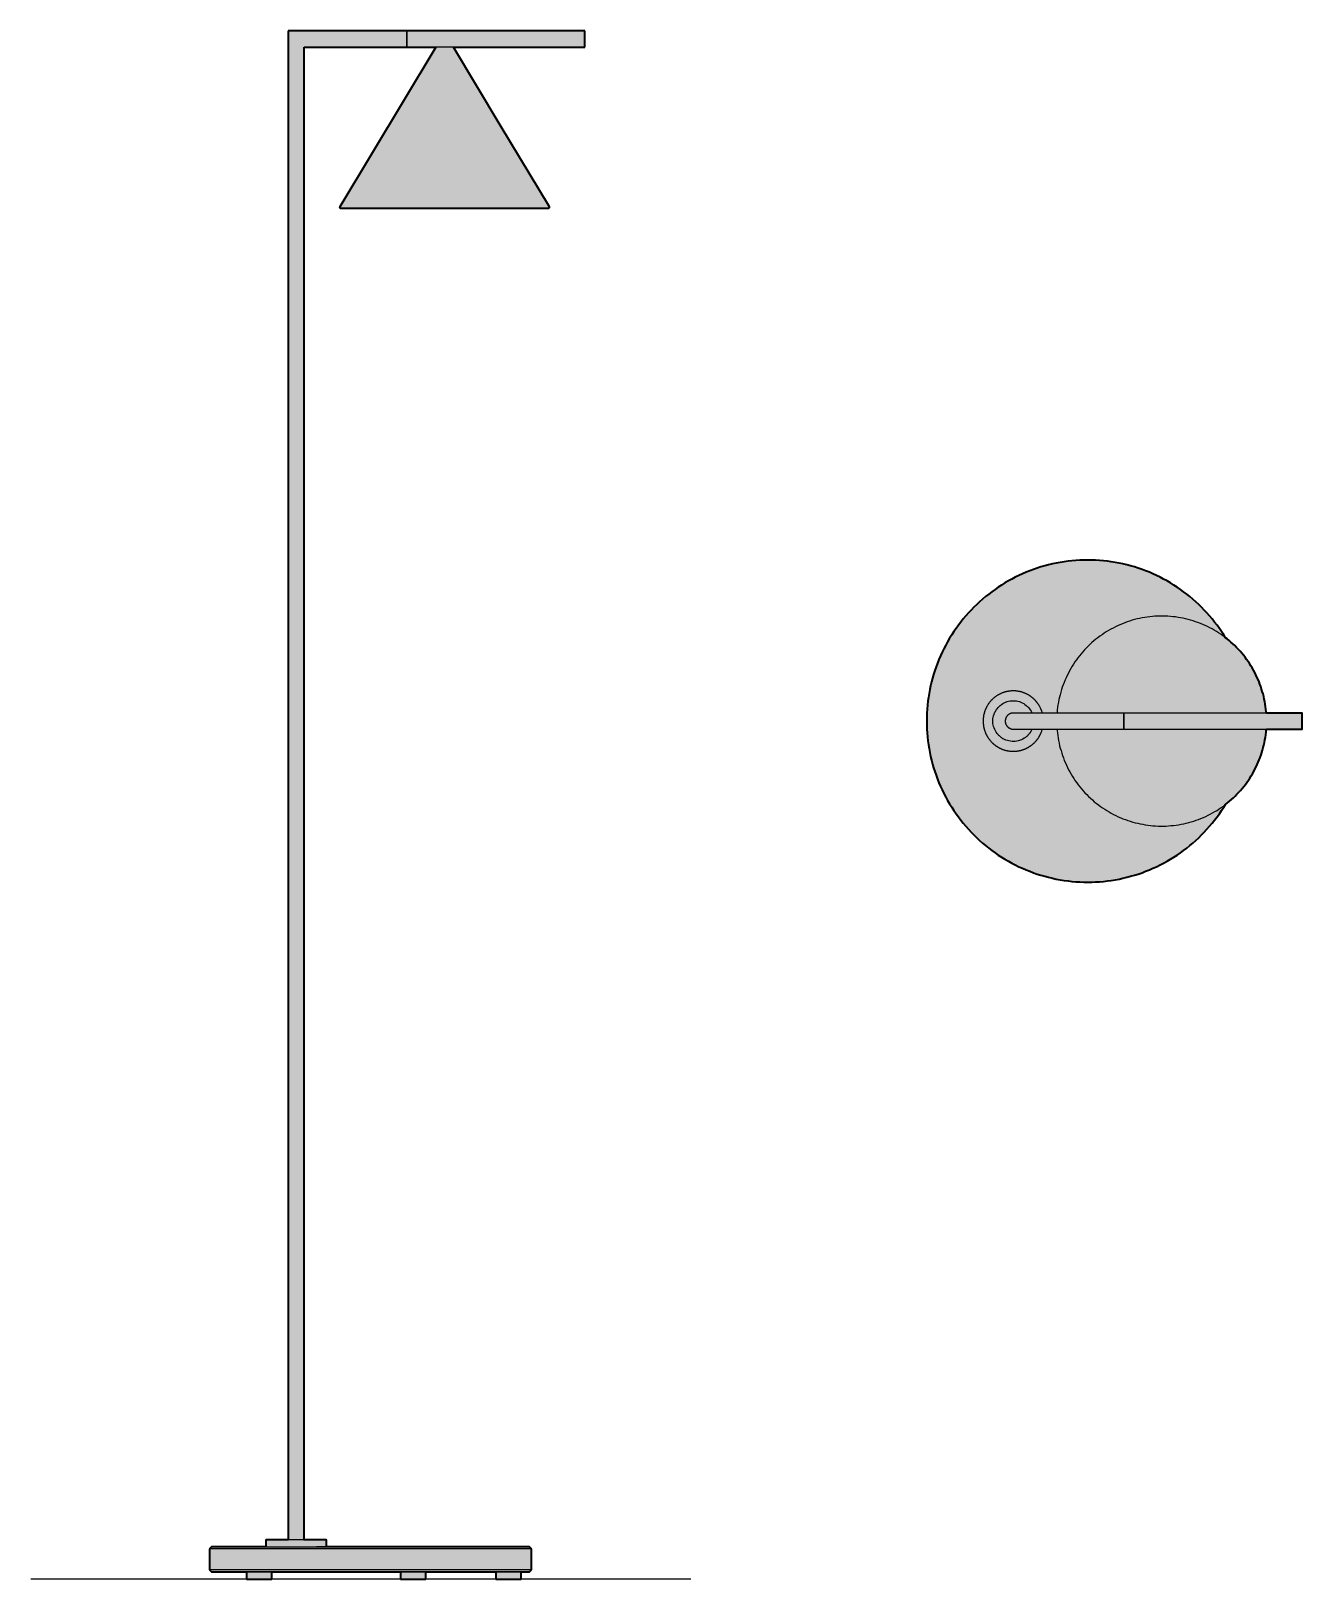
# Model space of a CAD drawing. Header units: millimetres. Extents: x 0 to 1263, y 0 to 1538.
import ezdxf

# ---------------------------------------------------------------- set-up
doc = ezdxf.new("R2010")
doc.units = ezdxf.units.MM
doc.layers.add('Blocks', color=7, linetype='Continuous')
doc.layers.add('Blocks$Fill', color=7, linetype='Continuous', true_color=0xffffff)
for name, color, linetype, lineweight, true_color in [('Blocks$Inner', 7, 'Continuous', 25, 0x007f00), ('Blocks$Outline', 7, 'Continuous', 35, 0xff3f3f), ('Groud', 7, 'Continuous', 25, 0x243775)]:
    doc.layers.add(name, color=color, linetype=linetype, lineweight=lineweight, true_color=true_color)

# ---------------------------------------------------------------- blocks, each defined once
blk = doc.blocks.new('Captain Flint Floor Lamp Top')
at = {"layer": 'Blocks$Fill'}
blk.add_hatch(color=256, dxfattribs=at).paths.add_polyline_path([(410.7, 546.1), (406.9, 552.2), (404.7, 555.4), (402.4, 558.6), (400, 561.7), (397.5, 564.8), (395, 567.8), (392.4, 570.7), (389.7, 573.6), (387, 576.4), (384.2, 579.1), (381.3, 581.8), (378.4, 584.4), (375.4, 587), (372.3, 589.4), (369.2, 591.8), (366, 594.1), (362.7, 596.3), (359.4, 598.4), (356.1, 600.5), (352.7, 602.5), (349.3, 604.4), (345.8, 606.2), (342.3, 607.9), (338.7, 609.5), (335.1, 611.1), (331.4, 612.5), (327.8, 613.9), (324, 615.2), (320.3, 616.4), (316.5, 617.5), (312.7, 618.5), (308.9, 619.4), (305.1, 620.2), (301.2, 620.9), (297.3, 621.5), (293.4, 622.1), (289.5, 622.5), (285.6, 622.8), (281.7, 623.1), (277.8, 623.2), (273.9, 623.3), (269.9, 623.2), (266, 623.1), (262.1, 622.8), (258.2, 622.5), (254.3, 622.1), (250.4, 621.5), (246.5, 620.9), (242.6, 620.2), (238.8, 619.4), (235, 618.5), (231.2, 617.5), (227.4, 616.4), (223.7, 615.2), (219.9, 613.9), (216.3, 612.5), (212.6, 611.1), (209, 609.5), (205.4, 607.9), (201.9, 606.2), (198.4, 604.4), (195, 602.5), (191.6, 600.5), (188.3, 598.4), (185, 596.3), (181.7, 594.1), (178.5, 591.8), (175.4, 589.4), (172.3, 587), (169.3, 584.4), (166.4, 581.8), (163.5, 579.1), (160.7, 576.4), (158, 573.6), (155.3, 570.7), (152.7, 567.8), (150.2, 564.8), (147.7, 561.7), (145.3, 558.6), (143, 555.4), (140.8, 552.2), (138.7, 548.9), (136.6, 545.5), (134.6, 542.1), (132.7, 538.7), (130.9, 535.2), (129.2, 531.7), (127.6, 528.1), (126, 524.5), (124.6, 520.9), (123.2, 517.2), (121.9, 513.5), (120.7, 509.7), (119.6, 505.9), (118.6, 502.1), (117.7, 498.3), (116.9, 494.5), (116.2, 490.6), (115.6, 486.7), (115.1, 482.9), (114.6, 479), (114.3, 475), (114, 471.1), (113.9, 467.2), (113.9, 463.3), (113.9, 459.3), (114, 455.4), (114.3, 451.5), (114.6, 447.6), (115.1, 443.7), (115.6, 439.8), (116.2, 435.9), (116.9, 432.1), (117.7, 428.2), (118.6, 424.4), (119.6, 420.6), (120.7, 416.8), (121.9, 413.1), (123.2, 409.4), (124.6, 405.7), (126, 402), (127.6, 398.4), (129.2, 394.9), (130.9, 391.3), (132.7, 387.8), (134.6, 384.4), (136.6, 381), (138.7, 377.7), (140.8, 374.4), (143, 371.1), (145.3, 368), (147.7, 364.8), (150.2, 361.8), (152.7, 358.8), (155.3, 355.8), (158, 352.9), (160.7, 350.1), (163.5, 347.4), (166.4, 344.7), (169.3, 342.1), (172.3, 339.6), (175.4, 337.1), (178.5, 334.8), (181.7, 332.5), (185, 330.2), (188.3, 328.1), (191.6, 326), (195, 324.1), (198.4, 322.2), (201.9, 320.4), (205.4, 318.6), (209, 317), (212.6, 315.4), (216.3, 314), (219.9, 312.6), (223.7, 311.3), (227.4, 310.2), (231.2, 309.1), (235, 308.1), (238.8, 307.2), (242.6, 306.3), (246.5, 305.6), (250.4, 305), (254.3, 304.5), (258.2, 304), (262.1, 303.7), (266, 303.5), (269.9, 303.3), (273.9, 303.3), (277.8, 303.3), (281.7, 303.5), (285.6, 303.7), (289.5, 304), (293.4, 304.5), (297.3, 305), (301.2, 305.6), (305.1, 306.3), (308.9, 307.2), (312.7, 308.1), (316.5, 309.1), (320.3, 310.2), (324, 311.3), (327.8, 312.6), (331.4, 314), (335.1, 315.4), (338.7, 317), (342.3, 318.6), (345.8, 320.4), (349.3, 322.2), (352.7, 324.1), (356.1, 326), (359.4, 328.1), (362.7, 330.2), (366, 332.5), (369.2, 334.8), (372.3, 337.1), (375.4, 339.6), (378.4, 342.1), (381.3, 344.7), (384.2, 347.4), (387, 350.1), (389.7, 352.9), (392.4, 355.8), (395, 358.8), (397.5, 361.8), (400, 364.8), (402.4, 368), (404.7, 371.1), (406.9, 374.4), (409, 377.7), (410.7, 380.4), (412.8, 382), (414.8, 383.7), (416.7, 385.3), (418.6, 387.1), (420.4, 388.8), (422.2, 390.7), (424, 392.5), (425.7, 394.4), (427.4, 396.4), (429, 398.3), (430.6, 400.4), (432.1, 402.4), (433.6, 404.5), (435, 406.7), (436.3, 408.8), (437.6, 411), (438.9, 413.3), (440.1, 415.5), (441.2, 417.8), (442.3, 420.1), (443.4, 422.5), (444.3, 424.8), (445.2, 427.2), (446.1, 429.6), (446.9, 432.1), (447.6, 434.5), (448.3, 437), (448.9, 439.5), (449.5, 442), (450, 444.5), (450.4, 447), (450.8, 449.6), (451.1, 452.1), (451.3, 454.6), (451.4, 455.3), (486.9, 455.3), (486.9, 455.3), (486.9, 471.2), (486.9, 471.3), (451.4, 471.3), (451, 475.1), (450.7, 477.6), (450.3, 480.2), (449.8, 482.7), (449.3, 485.2), (448.8, 487.7), (448.1, 490.2), (447.4, 492.6), (446.7, 495.1), (445.9, 497.5), (445, 499.9), (444.1, 502.3), (443.1, 504.7), (442.1, 507), (441, 509.3), (439.8, 511.6), (438.6, 513.9), (437.3, 516.1), (436, 518.3), (434.6, 520.4), (433.2, 522.6), (431.7, 524.6), (430.2, 526.7), (428.6, 528.7), (427, 530.7), (425.3, 532.6), (423.6, 534.5), (421.8, 536.4), (420, 538.2), (418.1, 539.9), (416.2, 541.6), (414.3, 543.3), (412.3, 544.9)], flags=0)
at = {"layer": 'Blocks$Inner'}
for points in [[(410.7, 546.1), (409, 548.9), (406.9, 552.2), (404.7, 555.4), (402.4, 558.6), (400, 561.7), (397.5, 564.8), (395, 567.8), (392.4, 570.7), (389.7, 573.6), (387, 576.4), (384.2, 579.1), (381.3, 581.8), (378.4, 584.4), (375.4, 587), (372.3, 589.4), (369.2, 591.8), (366, 594.1), (362.7, 596.3), (359.4, 598.4), (356.1, 600.5), (352.7, 602.5), (349.3, 604.4), (345.8, 606.2), (342.3, 607.9), (338.7, 609.5), (335.1, 611.1), (331.4, 612.5), (327.8, 613.9), (324, 615.2), (320.3, 616.4), (316.5, 617.5), (312.7, 618.5), (308.9, 619.4), (305.1, 620.2), (301.2, 620.9), (297.3, 621.5), (293.4, 622.1), (289.5, 622.5), (285.6, 622.8), (281.7, 623.1), (277.8, 623.2), (273.9, 623.3), (269.9, 623.2), (266, 623.1), (262.1, 622.8), (258.2, 622.5), (254.3, 622.1), (250.4, 621.5), (246.5, 620.9), (242.6, 620.2), (238.8, 619.4), (235, 618.5), (231.2, 617.5), (227.4, 616.4), (223.7, 615.2), (219.9, 613.9), (216.3, 612.5), (212.6, 611.1), (209, 609.5), (205.4, 607.9), (201.9, 606.2), (198.4, 604.4), (195, 602.5), (191.6, 600.5), (188.3, 598.4), (185, 596.3), (181.7, 594.1), (178.5, 591.8), (175.4, 589.4), (172.3, 587), (169.3, 584.4), (166.4, 581.8), (163.5, 579.1), (160.7, 576.4), (158, 573.6), (155.3, 570.7), (152.7, 567.8), (150.2, 564.8), (147.7, 561.7), (145.3, 558.6), (143, 555.4), (140.8, 552.2), (138.7, 548.9), (136.6, 545.5), (134.6, 542.1), (132.7, 538.7), (130.9, 535.2), (129.2, 531.7), (127.6, 528.1), (126, 524.5), (124.6, 520.9), (123.2, 517.2), (121.9, 513.5), (120.7, 509.7), (119.6, 505.9), (118.6, 502.1), (117.7, 498.3), (116.9, 494.5), (116.2, 490.6), (115.6, 486.7), (115.1, 482.9), (114.6, 479), (114.3, 475), (114, 471.1), (113.9, 467.2), (113.9, 463.3), (113.9, 459.3), (114, 455.4), (114.3, 451.5), (114.6, 447.6), (115.1, 443.7), (115.6, 439.8), (116.2, 435.9), (116.9, 432.1), (117.7, 428.2), (118.6, 424.4), (119.6, 420.6), (120.7, 416.8), (121.9, 413.1), (123.2, 409.4), (124.6, 405.7), (126, 402), (127.6, 398.4), (129.2, 394.9), (130.9, 391.3), (132.7, 387.8), (134.6, 384.4), (136.6, 381), (138.7, 377.7), (140.8, 374.4), (143, 371.1), (145.3, 368), (147.7, 364.8), (150.2, 361.8), (152.7, 358.8), (155.3, 355.8), (158, 352.9), (160.7, 350.1), (163.5, 347.4), (166.4, 344.7), (169.3, 342.1), (172.3, 339.6), (175.4, 337.1), (178.5, 334.8), (181.7, 332.5), (185, 330.2), (188.3, 328.1), (191.6, 326), (195, 324.1), (198.4, 322.2), (201.9, 320.4), (205.4, 318.6), (209, 317), (212.6, 315.4), (216.3, 314), (219.9, 312.6), (223.7, 311.3), (227.4, 310.2), (231.2, 309.1), (235, 308.1), (238.8, 307.2), (242.6, 306.3), (246.5, 305.6), (250.4, 305), (254.3, 304.5), (258.2, 304), (262.1, 303.7), (266, 303.5), (269.9, 303.3), (273.9, 303.3), (277.8, 303.3), (281.7, 303.5), (285.6, 303.7), (289.5, 304), (293.4, 304.5), (297.3, 305), (301.2, 305.6), (305.1, 306.3), (308.9, 307.2), (312.7, 308.1), (316.5, 309.1), (320.3, 310.2), (324, 311.3), (327.8, 312.6), (331.4, 314), (335.1, 315.4), (338.7, 317), (342.3, 318.6), (345.8, 320.4), (349.3, 322.2), (352.7, 324.1), (356.1, 326), (359.4, 328.1), (362.7, 330.2), (366, 332.5), (369.2, 334.8), (372.3, 337.1), (375.4, 339.6), (378.4, 342.1), (381.3, 344.7), (384.2, 347.4), (387, 350.1), (389.7, 352.9), (392.4, 355.8), (395, 358.8), (397.5, 361.8), (400, 364.8), (402.4, 368), (404.7, 371.1), (406.9, 374.4), (409, 377.7), (410.7, 380.4)], [(451.4, 471.3), (451.3, 472.5), (451, 475.1), (450.7, 477.6), (450.3, 480.2), (449.8, 482.7), (449.3, 485.2), (448.8, 487.7), (448.1, 490.2), (447.4, 492.6), (446.7, 495.1), (445.9, 497.5), (445, 499.9), (444.1, 502.3), (443.1, 504.7), (442.1, 507), (441, 509.3), (439.8, 511.6), (438.6, 513.9), (437.3, 516.1), (436, 518.3), (434.6, 520.4), (433.2, 522.6), (431.7, 524.6), (430.2, 526.7), (428.6, 528.7), (427, 530.7), (425.3, 532.6), (423.6, 534.5), (421.8, 536.4), (420, 538.2), (418.1, 539.9), (416.2, 541.6), (414.3, 543.3), (412.3, 544.9), (410.3, 546.5), (408.2, 548), (406.1, 549.5), (404, 550.9), (401.8, 552.3), (399.6, 553.6), (397.4, 554.8), (397.4, 554.8), (395.1, 556), (392.8, 557.2), (390.5, 558.2), (388.1, 559.3), (385.8, 560.2), (383.4, 561.2), (381, 562), (378.5, 562.8), (376.1, 563.5), (373.6, 564.2), (371.1, 564.8), (368.6, 565.4), (366.1, 565.9), (363.6, 566.3), (361.1, 566.7), (358.5, 567), (356, 567.2), (353.4, 567.4), (350.9, 567.5), (348.3, 567.6), (345.7, 567.6), (343.2, 567.5), (340.6, 567.4), (338.1, 567.2), (335.5, 566.9), (333, 566.6), (330.5, 566.2), (327.9, 565.8), (325.4, 565.3), (322.9, 564.7), (320.4, 564.1), (318, 563.4), (315.5, 562.6), (313.1, 561.8), (310.7, 560.9), (308.3, 560), (305.9, 559), (303.6, 558), (301.3, 556.9), (299, 555.7), (296.8, 554.5), (294.5, 553.2), (292.3, 551.9), (290.2, 550.5), (288.1, 549.1), (286, 547.6), (283.9, 546.1), (281.9, 544.5), (279.9, 542.9), (278, 541.2), (276.1, 539.5), (274.3, 537.7), (272.5, 535.9), (270.7, 534), (269, 532.1), (267.3, 530.2), (265.7, 528.2), (264.1, 526.2), (262.6, 524.1), (261.1, 522), (259.7, 519.9), (258.4, 517.7), (257.1, 515.5), (255.8, 513.3), (254.6, 511), (253.5, 508.7), (252.4, 506.4), (251.3, 504.1), (250.4, 501.7), (249.5, 499.3), (248.6, 496.9), (247.8, 494.5), (247.1, 492), (246.4, 489.5), (245.8, 487.1), (245.2, 484.6), (244.7, 482), (244.3, 479.5), (243.9, 477), (243.6, 474.4), (243.4, 471.9), (243.3, 471.3)], [(228.8, 471.3), (228.8, 471.3), (228.7, 471.4), (228.7, 471.6), (228.6, 471.9), (228.6, 472), (228.5, 472), (228.5, 472.1), (228.3, 472.7), (228.3, 472.7), (228.3, 472.7), (228.3, 472.7), (228.2, 473.2), (228.1, 473.3), (228.1, 473.4), (228.1, 473.5), (228, 473.7), (227.9, 474), (227.8, 474.1), (227.8, 474.1), (227.8, 474.1), (227.6, 474.6), (227.6, 474.7), (227.6, 474.8), (227.5, 474.9), (227.4, 475.1), (227.3, 475.3), (227.3, 475.4), (227.2, 475.5), (227.2, 475.6), (227, 476.1), (227, 476.1), (227, 476.1), (226.7, 476.6), (226.7, 476.7), (226.6, 476.8), (226.6, 476.9), (226.5, 477), (226.4, 477.3), (226.3, 477.4), (226.3, 477.5), (226.3, 477.5), (226, 478), (226, 478), (226, 478.1), (225.9, 478.1), (225.7, 478.4), (225.6, 478.6), (225.6, 478.7), (225.5, 478.8), (225.5, 478.9), (225.2, 479.3), (225.2, 479.3), (225.2, 479.3), (225.2, 479.3), (224.9, 479.8), (224.8, 479.9), (224.8, 479.9), (224.7, 480), (224.6, 480.2), (224.4, 480.5), (224.4, 480.5), (224.3, 480.6), (224.3, 480.7), (224, 481.1), (224, 481.1), (223.9, 481.1), (223.9, 481.2), (223.7, 481.5), (223.6, 481.7), (223.5, 481.7), (223.4, 481.8), (223.3, 481.9), (223.1, 482.2), (223, 482.3), (223, 482.3), (223, 482.3), (222.7, 482.8), (222.6, 482.8), (222.6, 482.9), (222.5, 482.9), (222.3, 483.2), (222.2, 483.3), (222.1, 483.4), (222, 483.5), (222, 483.5), (221.6, 483.9), (221.6, 483.9), (221.6, 484), (221.5, 484), (221.2, 484.3), (221.1, 484.4), (221.1, 484.5), (221, 484.6), (220.9, 484.7), (220.6, 484.9), (220.5, 485), (220.5, 485), (220.5, 485.1), (220.1, 485.4), (220, 485.5), (220, 485.5), (219.9, 485.6), (219.7, 485.8), (219.5, 485.9), (219.4, 486), (219.4, 486), (219.3, 486.1), (218.9, 486.5), (218.9, 486.5), (218.9, 486.5), (218.5, 486.8), (218.4, 486.9), (218.3, 486.9), (218.2, 487), (218.1, 487.1), (217.8, 487.3), (217.7, 487.4), (217.7, 487.4), (217.6, 487.4), (217.2, 487.7), (217.2, 487.8), (217.1, 487.8), (217, 487.9), (216.8, 488), (216.6, 488.2), (216.5, 488.2), (216.4, 488.3), (216.3, 488.3), (215.9, 488.6), (215.9, 488.6), (215.9, 488.6), (215.9, 488.6), (215.4, 488.9), (215.3, 489), (215.3, 489), (215.2, 489.1), (215, 489.2), (214.7, 489.3), (214.6, 489.4), (214.6, 489.4), (214.5, 489.4), (214, 489.7), (214, 489.7), (214, 489.7), (213.9, 489.8), (213.6, 489.9), (213.4, 490), (213.3, 490.1), (213.3, 490.1), (213.1, 490.2), (212.8, 490.4), (212.7, 490.4), (212.7, 490.4), (212.6, 490.4), (212.1, 490.6), (212.1, 490.7), (212, 490.7), (211.9, 490.7), (211.7, 490.8), (211.4, 490.9), (211.3, 491), (211.3, 491), (211.2, 491.1), (210.7, 491.2), (210.7, 491.3), (210.6, 491.3), (210.6, 491.3), (210.2, 491.4), (210, 491.5), (210, 491.5), (209.9, 491.5), (209.7, 491.6), (209.4, 491.7), (209.3, 491.8), (209.2, 491.8), (209.2, 491.8), (208.7, 491.9), (208.6, 492), (208.6, 492), (208.5, 492), (208.2, 492.1), (208, 492.2), (207.9, 492.2), (207.8, 492.2), (207.7, 492.2), (207.1, 492.4), (207.1, 492.4), (207.1, 492.4), (206.6, 492.5), (206.5, 492.5), (206.4, 492.5), (206.3, 492.6), (206.1, 492.6), (205.8, 492.7), (205.7, 492.7), (205.7, 492.7), (205.6, 492.7), (205.1, 492.8), (205, 492.8), (205, 492.8), (204.9, 492.8), (204.5, 492.9), (204.4, 492.9), (204.3, 492.9), (204.2, 493), (204, 493), (203.6, 493), (203.5, 493), (203.5, 493), (203.5, 493), (203, 493.1), (202.9, 493.1), (202.8, 493.1), (202.7, 493.1), (202.4, 493.2), (202.2, 493.2), (202.1, 493.2), (202, 493.2), (201.9, 493.2), (201.4, 493.2), (201.3, 493.2), (201.3, 493.2), (201.2, 493.2), (200.9, 493.3), (200.7, 493.3), (200.6, 493.3), (200.5, 493.3), (200.3, 493.3), (199.9, 493.3), (199.9, 493.3), (199.8, 493.3), (199.8, 493.3), (199.3, 493.3), (199.2, 493.3), (199.1, 493.3), (199, 493.3), (198.7, 493.2), (198.5, 493.2), (198.4, 493.2), (198.3, 493.2), (198.2, 493.2), (197.7, 493.2), (197.7, 493.2), (197.6, 493.2), (197.6, 493.2), (197.1, 493.1), (197, 493.1), (196.9, 493.1), (196.8, 493.1), (196.6, 493.1), (196.3, 493.1), (196.2, 493), (196.1, 493), (196.1, 493), (195.6, 493), (195.5, 493), (195.4, 492.9), (195.3, 492.9), (195, 492.9), (194.8, 492.8), (194.7, 492.8), (194.6, 492.8), (194.5, 492.8), (194, 492.7), (194, 492.7), (194, 492.7), (193.5, 492.6), (193.4, 492.6), (193.3, 492.5), (193.2, 492.5), (193, 492.5), (192.7, 492.4), (192.6, 492.4), (192.5, 492.4), (192.5, 492.3), (191.9, 492.2), (191.9, 492.2), (191.8, 492.2), (191.7, 492.2), (191.4, 492.1), (191.2, 492), (191.1, 492), (191.1, 492), (190.9, 491.9), (190.5, 491.8), (190.4, 491.8), (190.4, 491.8), (190.4, 491.7), (189.9, 491.6), (189.8, 491.5), (189.7, 491.5), (189.6, 491.5), (189.4, 491.4), (189.2, 491.3), (189.1, 491.3), (189, 491.2), (188.9, 491.2), (188.4, 491), (188.4, 491), (188.4, 491), (188.3, 491), (187.9, 490.8), (187.8, 490.7), (187.7, 490.7), (187.6, 490.7), (187.5, 490.6), (187.1, 490.4), (187, 490.4), (187, 490.4), (187, 490.4), (186.5, 490.1), (186.4, 490.1), (186.4, 490.1), (186.3, 490), (186, 489.9), (185.8, 489.8), (185.7, 489.7), (185.7, 489.7), (185.6, 489.6), (185.1, 489.4), (185.1, 489.4), (185.1, 489.4), (185, 489.3), (184.6, 489.1), (184.5, 489), (184.4, 489), (184.3, 488.9), (184.2, 488.9), (183.9, 488.7), (183.8, 488.6), (183.8, 488.6), (183.7, 488.6), (183.3, 488.3), (183.2, 488.2), (183.2, 488.2), (183.1, 488.2), (182.8, 488), (182.7, 487.9), (182.6, 487.8), (182.5, 487.8), (182.4, 487.7), (182, 487.4), (182, 487.4), (182, 487.4), (181.6, 487.1), (181.5, 487), (181.4, 486.9), (181.3, 486.9), (181.1, 486.7), (180.9, 486.5), (180.8, 486.5), (180.8, 486.4), (180.7, 486.4), (180.3, 486), (180.3, 486), (180.3, 486), (180.2, 485.9), (179.9, 485.7), (179.8, 485.6), (179.7, 485.5), (179.6, 485.4), (179.5, 485.3), (179.2, 485), (179.2, 485), (179.2, 485), (179.1, 485), (178.8, 484.6), (178.7, 484.5), (178.6, 484.5), (178.6, 484.4), (178.4, 484.2), (178.2, 484), (178.1, 484), (178.1, 483.9), (178, 483.9), (177.7, 483.5), (177.6, 483.4), (177.6, 483.4), (177.6, 483.3), (177.3, 483.1), (177.2, 482.9), (177.1, 482.9), (177.1, 482.8), (177, 482.7), (176.7, 482.4), (176.7, 482.3), (176.6, 482.3), (176.6, 482.3), (176.3, 481.8), (176.2, 481.8), (176.2, 481.7), (176.1, 481.6), (176, 481.4), (175.8, 481.2), (175.8, 481.1), (175.7, 481.1), (175.7, 481), (175.3, 480.6), (175.3, 480.6), (175.3, 480.5), (175.3, 480.5), (175, 480.1), (175, 480), (174.9, 479.9), (174.9, 479.9), (174.7, 479.7), (174.6, 479.4), (174.5, 479.3), (174.5, 479.3), (174.5, 479.3), (174.2, 478.8), (174.1, 478.7), (174.1, 478.7), (174.1, 478.6), (173.9, 478.3), (173.8, 478.2), (173.7, 478.1), (173.7, 478), (173.7, 477.9), (173.4, 477.4), (173.4, 477.4), (173.4, 477.4), (173.2, 476.9), (173.1, 476.8), (173.1, 476.8), (173, 476.7), (172.9, 476.5), (172.8, 476.2), (172.7, 476.1), (172.7, 476.1), (172.7, 476), (172.5, 475.5), (172.4, 475.5), (172.4, 475.4), (172.4, 475.3), (172.3, 475), (172.2, 474.8), (172.1, 474.8), (172.1, 474.7), (172, 474.5), (171.9, 474.1), (171.9, 474.1), (171.9, 474.1), (171.9, 474), (171.7, 473.5), (171.6, 473.4), (171.6, 473.4), (171.6, 473.3), (171.5, 473.1), (171.4, 472.8), (171.4, 472.7), (171.3, 472.6), (171.3, 472.5), (171.2, 472), (171.2, 472), (171.1, 472), (171.1, 471.9), (171, 471.5), (171, 471.4), (170.9, 471.3), (170.9, 471.2), (170.9, 471), (170.8, 470.6), (170.7, 470.6), (170.7, 470.5), (170.7, 470.5), (170.6, 470), (170.6, 469.9), (170.6, 469.8), (170.5, 469.5), (170.4, 469.1), (170.4, 469), (170.4, 468.9), (170.3, 468.6), (170.3, 468.4), (170.3, 468.3), (170.2, 467.7), (170.2, 467.7), (170.2, 467.6), (170.1, 467), (170.1, 466.9), (170.1, 466.8), (170, 466.4), (170, 466.3), (170, 466.2), (170, 465.8), (169.9, 465.5), (169.9, 465.3), (169.9, 465.2), (169.9, 464.9), (169.9, 464.7), (169.9, 464.5), (169.9, 464), (169.9, 464), (169.9, 463.9), (169.9, 463.3), (169.9, 462.6), (169.9, 462.6), (169.9, 462.5), (169.9, 462), (169.9, 461.8), (169.9, 461.6), (169.9, 461.4), (169.9, 461.2), (169.9, 461.1), (170, 460.8), (170, 460.3), (170, 460.2), (170, 460.1), (170.1, 459.8), (170.1, 459.6), (170.1, 459.5), (170.2, 458.9), (170.2, 458.9), (170.2, 458.9), (170.3, 458.3), (170.3, 458.1), (170.3, 458), (170.4, 457.7), (170.4, 457.5), (170.4, 457.4), (170.5, 457.1), (170.6, 456.7), (170.6, 456.6), (170.6, 456.6), (170.7, 456), (170.7, 456), (170.7, 456), (170.8, 455.9), (170.9, 455.5), (170.9, 455.4), (170.9, 455.3), (171, 455.2), (171, 455), (171.1, 454.6), (171.1, 454.6), (171.1, 454.6), (171.1, 454.5), (171.3, 454), (171.3, 453.9), (171.4, 453.9), (171.4, 453.8), (171.5, 453.6), (171.6, 453.3), (171.6, 453.2), (171.6, 453.1), (171.6, 453.1), (171.8, 452.6), (171.8, 452.5), (171.9, 452.5), (171.9, 452.4), (172, 452.1), (172.1, 451.9), (172.1, 451.8), (172.2, 451.7), (172.2, 451.6), (172.4, 451.1), (172.4, 451.1), (172.4, 451.1), (172.4, 451.1), (172.6, 450.7), (172.7, 450.5), (172.7, 450.4), (172.8, 450.4), (172.9, 450.2), (173, 449.9), (173.1, 449.8), (173.1, 449.8), (173.1, 449.7), (173.3, 449.3), (173.4, 449.2), (173.4, 449.1), (173.4, 449), (173.6, 448.8), (173.7, 448.6), (173.7, 448.5), (173.8, 448.4), (173.8, 448.3), (174.1, 447.9), (174.1, 447.9), (174.1, 447.8), (174.2, 447.8), (174.4, 447.4), (174.5, 447.3), (174.5, 447.2), (174.6, 447.1), (174.6, 447), (174.9, 446.7), (174.9, 446.6), (174.9, 446.6), (174.9, 446.6), (175.2, 446.1), (175.3, 446.1), (175.3, 446), (175.4, 445.9), (175.5, 445.7), (175.7, 445.5), (175.8, 445.4), (175.8, 445.4), (175.8, 445.3), (176.1, 444.9), (176.2, 444.8), (176.2, 444.8), (176.3, 444.7), (176.5, 444.5), (176.6, 444.3), (176.7, 444.2), (176.7, 444.2), (176.8, 444.1), (177.1, 443.7), (177.1, 443.7), (177.5, 443.3), (177.6, 443.2), (177.6, 443.1), (177.7, 443), (177.8, 442.9), (178.1, 442.7), (178.1, 442.6), (178.1, 442.6), (178.2, 442.5), (178.5, 442.1), (178.6, 442.1), (178.6, 442.1), (178.7, 442), (178.9, 441.8), (179.1, 441.6), (179.2, 441.5), (179.2, 441.5), (179.3, 441.4), (179.7, 441.1), (179.7, 441.1), (179.7, 441), (179.8, 441), (180.1, 440.7), (180.2, 440.6), (180.3, 440.6), (180.3, 440.5), (180.5, 440.4), (180.8, 440.1), (180.8, 440.1), (180.8, 440.1), (180.9, 440), (181.3, 439.7), (181.3, 439.7), (181.4, 439.6), (181.5, 439.6), (181.7, 439.4), (181.9, 439.2), (182, 439.2), (182, 439.1), (182.1, 439.1), (182.5, 438.8), (182.6, 438.8), (182.6, 438.7), (182.7, 438.7), (182.9, 438.5), (183.1, 438.4), (183.2, 438.3), (183.3, 438.3), (183.4, 438.2), (183.8, 437.9), (183.8, 437.9), (183.8, 437.9), (183.8, 437.9), (184.3, 437.6), (184.4, 437.6), (184.4, 437.5), (184.5, 437.5), (184.7, 437.4), (185, 437.2), (185.1, 437.2), (185.1, 437.1), (185.2, 437.1), (185.6, 436.9), (185.7, 436.8), (185.7, 436.8), (185.8, 436.8), (186.1, 436.6), (186.3, 436.5), (186.4, 436.5), (186.4, 436.4), (186.5, 436.4), (187, 436.2), (187, 436.2), (187, 436.1), (187.1, 436.1), (187.5, 435.9), (187.6, 435.9), (187.7, 435.8), (187.8, 435.8), (188, 435.7), (188.3, 435.6), (188.4, 435.6), (188.4, 435.5), (188.4, 435.5), (188.9, 435.3), (189, 435.3), (189.1, 435.3), (189.2, 435.2), (189.4, 435.1), (189.6, 435.1), (189.7, 435), (189.8, 435), (189.9, 435), (190.4, 434.8), (190.4, 434.8), (190.4, 434.8), (190.5, 434.8), (190.9, 434.6), (191.1, 434.6), (191.1, 434.6), (191.2, 434.5), (191.4, 434.5), (191.8, 434.4), (191.8, 434.4), (191.9, 434.4), (191.9, 434.3), (192.4, 434.2), (192.5, 434.2), (192.6, 434.2), (192.7, 434.1), (192.9, 434.1), (193.2, 434), (193.3, 434), (193.3, 434), (193.4, 434), (193.9, 433.9), (194, 433.9), (194, 433.8), (194.1, 433.8), (194.4, 433.8), (194.6, 433.7), (194.7, 433.7), (194.8, 433.7), (194.9, 433.7), (195.4, 433.6), (195.4, 433.6), (195.5, 433.6), (196, 433.5), (196.1, 433.5), (196.2, 433.5), (196.3, 433.5), (196.5, 433.5), (196.8, 433.4), (196.9, 433.4), (196.9, 433.4), (197, 433.4), (197.5, 433.4), (197.6, 433.4), (197.6, 433.4), (197.8, 433.3), (198, 433.3), (198.3, 433.3), (198.4, 433.3), (198.4, 433.3), (198.5, 433.3), (199.1, 433.3), (199.1, 433.3), (199.1, 433.3), (199.2, 433.3), (199.6, 433.3), (199.8, 433.3), (199.9, 433.3), (199.9, 433.3), (200.1, 433.3), (200.5, 433.3), (200.6, 433.3), (200.6, 433.3), (200.6, 433.3), (201.2, 433.3), (201.3, 433.3), (201.3, 433.3), (201.4, 433.3), (201.7, 433.3), (201.9, 433.3), (202.1, 433.4), (202.1, 433.4), (202.2, 433.4), (202.7, 433.4), (202.8, 433.4), (202.8, 433.4), (202.9, 433.4), (203.2, 433.5), (203.4, 433.5), (203.5, 433.5), (203.6, 433.5), (203.7, 433.5), (204.2, 433.6), (204.3, 433.6), (204.3, 433.6), (204.8, 433.7), (204.9, 433.7), (205, 433.7), (205.1, 433.7), (205.3, 433.8), (205.6, 433.8), (205.7, 433.8), (205.7, 433.9), (205.8, 433.9), (206.3, 434), (206.4, 434), (206.4, 434), (206.5, 434), (206.8, 434.1), (207, 434.1), (207.1, 434.2), (207.2, 434.2), (207.3, 434.2), (207.8, 434.3), (207.8, 434.4), (207.9, 434.4), (207.9, 434.4), (208.3, 434.5), (208.5, 434.5), (208.6, 434.6), (208.7, 434.6), (208.8, 434.6), (209.2, 434.8), (209.3, 434.8), (209.3, 434.8), (209.3, 434.8), (209.8, 435), (209.9, 435), (210, 435), (210.1, 435.1), (210.3, 435.1), (210.5, 435.2), (210.6, 435.3), (210.7, 435.3), (210.8, 435.3), (211.3, 435.5), (211.3, 435.5), (211.3, 435.6), (211.4, 435.6), (211.8, 435.7), (211.9, 435.8), (212, 435.8), (212.1, 435.9), (212.2, 435.9), (212.6, 436.1), (212.7, 436.1), (212.7, 436.2), (212.7, 436.2), (213.2, 436.4), (213.3, 436.4), (213.3, 436.5), (213.4, 436.5), (213.6, 436.6), (213.9, 436.8), (214, 436.8), (214, 436.8), (214.1, 436.9), (214.5, 437.1), (214.6, 437.1), (214.6, 437.2), (214.7, 437.2), (215, 437.4), (215.2, 437.5), (215.3, 437.5), (215.3, 437.6), (215.4, 437.6), (215.9, 437.9), (215.9, 437.9), (215.9, 437.9), (215.9, 437.9), (216.3, 438.2), (216.4, 438.3), (216.5, 438.3), (216.6, 438.4), (216.8, 438.5), (217, 438.7), (217.1, 438.7), (217.2, 438.8), (217.2, 438.8), (217.6, 439.1), (217.7, 439.1), (217.7, 439.2), (217.8, 439.2), (218, 439.4), (218.2, 439.6), (218.3, 439.6), (218.4, 439.7), (218.4, 439.7), (218.8, 440), (218.9, 440.1), (218.9, 440.1), (218.9, 440.1), (219.2, 440.4), (219.4, 440.5), (219.4, 440.6), (219.5, 440.6), (219.6, 440.7), (219.9, 441), (220, 441), (220, 441.1), (220, 441.1), (220.4, 441.4), (220.5, 441.5), (220.5, 441.5), (220.6, 441.6), (220.8, 441.8), (221, 442), (221.1, 442.1), (221.1, 442.1), (221.2, 442.1), (221.5, 442.5), (221.6, 442.6), (221.6, 442.6), (221.6, 442.7), (221.9, 442.9), (222, 443), (222.1, 443.1), (222.1, 443.2), (222.2, 443.3), (222.6, 443.7), (222.6, 443.7), (222.6, 443.7), (222.9, 444.1), (223, 444.2), (223, 444.2), (223.1, 444.3), (223.2, 444.5), (223.4, 444.7), (223.5, 444.8), (223.5, 444.8), (223.6, 444.9), (223.9, 445.3), (223.9, 445.4), (223.9, 445.4), (224, 445.5), (224.2, 445.7), (224.3, 445.9), (224.4, 446), (224.4, 446.1), (224.5, 446.1), (224.8, 446.6), (224.8, 446.6), (224.8, 446.6), (224.8, 446.6), (225.1, 447), (225.1, 447.1), (225.2, 447.2), (225.2, 447.3), (225.3, 447.5), (225.5, 447.8), (225.6, 447.8), (225.6, 447.9), (225.6, 447.9), (225.9, 448.3), (225.9, 448.4), (226, 448.5), (226, 448.6), (226.1, 448.8), (226.3, 449), (226.3, 449.1), (226.3, 449.2), (226.4, 449.3), (226.6, 449.7), (226.6, 449.8), (226.6, 449.8), (226.7, 449.9), (226.8, 450.2), (226.9, 450.4), (227, 450.4), (227, 450.5), (227.1, 450.7), (227.3, 451.1), (227.3, 451.1), (227.3, 451.1), (227.3, 451.1), (227.5, 451.6), (227.5, 451.7), (227.6, 451.8), (227.6, 451.9), (227.7, 452.1), (227.8, 452.4), (227.8, 452.5), (227.9, 452.5), (227.9, 452.6), (228.1, 453.1), (228.1, 453.1), (228.1, 453.2), (228.1, 453.3), (228.2, 453.6), (228.3, 453.8), (228.3, 453.9), (228.4, 453.9), (228.4, 454), (228.6, 454.5), (228.6, 454.6), (228.6, 454.6), (228.6, 454.6), (228.7, 455), (228.7, 455.2), (228.8, 455.3), (228.8, 455.3)], [(218.4, 455.3), (218, 454.4), (217.9, 454.2), (217.3, 453), (217.2, 452.8), (216.4, 451.7), (216.3, 451.5), (215.5, 450.4), (215.3, 450.2), (214.4, 449.2), (214.3, 449.1), (213.2, 448.1), (213.1, 448), (212, 447.1), (212, 447), (210.7, 446.2), (210.7, 446.2), (209.4, 445.4), (209.3, 445.4), (208, 444.7), (207.9, 444.7), (206.5, 444.2), (206.4, 444.1), (205, 443.7), (204.8, 443.6), (203.5, 443.4), (203.3, 443.3), (201.9, 443.1), (201.7, 443.1), (200.3, 443), (200.1, 443), (198.7, 443.1), (198.6, 443.1), (197.1, 443.2), (197, 443.2), (195.6, 443.5), (195.5, 443.5), (194.1, 443.9), (194, 443.9), (192.6, 444.4), (192.5, 444.4), (191.2, 445), (191, 445), (189.8, 445.7), (189.6, 445.8), (188.5, 446.5), (188.3, 446.7), (187.2, 447.5), (187, 447.6), (186, 448.5), (185.8, 448.7), (184.9, 449.7), (184.7, 449.8), (183.8, 450.9), (183.7, 451), (182.9, 452.2), (182.9, 452.3), (182.1, 453.6), (181.4, 454.9), (181.4, 455), (180.8, 456.4), (180.8, 456.4), (180.3, 457.8), (180.3, 457.9), (180, 459.3), (180, 459.4), (179.7, 460.9), (179.7, 460.9), (179.6, 462.4), (179.6, 462.5), (179.6, 464), (179.6, 464), (179.7, 465.5), (179.7, 465.6), (180, 467.1), (180, 467.1), (180.3, 468.6), (180.3, 468.6), (180.8, 470), (180.8, 470.1), (181.3, 471.5), (181.4, 471.6), (182, 472.9), (182.1, 472.9), (182.8, 474.2), (182.8, 474.3), (183.7, 475.5), (183.7, 475.5), (184.7, 476.7), (184.7, 476.7), (185.8, 477.8), (185.8, 477.8), (186.9, 478.9), (187, 478.9), (188.1, 479.8), (188.2, 479.8), (189.4, 480.6), (189.5, 480.7), (190.8, 481.4), (190.9, 481.4), (192.2, 482), (192.3, 482), (193.7, 482.6), (193.7, 482.6), (195.2, 483), (195.2, 483), (196.7, 483.3), (196.7, 483.3), (198.2, 483.5), (198.3, 483.5), (199.8, 483.5), (199.8, 483.5), (201.3, 483.5), (201.4, 483.5), (202.9, 483.3), (202.9, 483.3), (204.4, 483), (204.5, 483), (205.9, 482.6), (205.9, 482.6), (207.4, 482.1), (207.4, 482.1), (208.8, 481.4), (208.8, 481.4), (210.2, 480.7), (210.2, 480.7), (211.4, 479.9), (211.5, 479.8), (212.7, 478.9), (212.7, 478.9), (213.8, 477.9), (213.9, 477.9), (214.9, 476.8), (215, 476.7), (215.9, 475.6), (215.9, 475.6), (216.8, 474.3), (216.8, 474.3), (217.6, 473), (218.2, 471.7), (218.3, 471.7), (218.4, 471.3)], [(243.3, 455.3), (243.4, 454), (243.7, 451.4), (244, 448.9), (244.4, 446.4), (244.9, 443.9), (245.4, 441.3), (245.9, 438.8), (246.6, 436.4), (247.3, 433.9), (248, 431.5), (248.8, 429), (249.7, 426.6), (250.6, 424.2), (251.6, 421.9), (252.6, 419.5), (253.7, 417.2), (254.9, 414.9), (256.1, 412.7), (257.4, 410.5), (258.7, 408.3), (260.1, 406.1), (261.5, 404), (263, 401.9), (264.5, 399.8), (266.1, 397.8), (267.7, 395.9), (269.4, 393.9), (271.1, 392), (272.9, 390.2), (274.7, 388.4), (276.6, 386.6), (278.5, 384.9), (280.4, 383.2), (282.4, 381.6), (284.4, 380.1), (286.5, 378.5), (288.6, 377.1), (290.7, 375.7), (292.9, 374.3), (295.1, 373), (297.3, 371.7), (299.6, 370.5), (301.9, 369.4), (304.2, 368.3), (306.6, 367.3), (308.9, 366.3), (311.3, 365.4), (313.7, 364.5), (316.2, 363.7), (318.6, 363), (321.1, 362.3), (323.6, 361.7), (326.1, 361.1), (328.6, 360.7), (331.1, 360.2), (333.6, 359.9), (336.2, 359.6), (338.7, 359.3), (341.3, 359.1), (343.8, 359), (346.4, 359), (349, 359), (351.5, 359), (354.1, 359.2), (356.6, 359.4), (359.2, 359.6), (361.7, 359.9), (364.2, 360.3), (366.8, 360.8), (369.3, 361.3), (371.8, 361.9), (374.3, 362.5), (376.7, 363.2), (379.2, 363.9), (381.6, 364.7), (384, 365.6), (386.4, 366.5), (388.8, 367.5), (391.1, 368.6), (393.4, 369.7), (395.7, 370.8), (397.9, 372), (400.2, 373.3), (402.4, 374.6), (404.5, 376), (406.6, 377.4), (408.7, 378.9), (410.8, 380.4), (412.8, 382), (414.8, 383.7), (416.7, 385.3), (418.6, 387.1), (420.4, 388.8), (422.2, 390.7), (424, 392.5), (425.7, 394.4), (427.4, 396.4), (429, 398.3), (430.6, 400.4), (432.1, 402.4), (433.6, 404.5), (435, 406.7), (436.3, 408.8), (437.6, 411), (438.9, 413.3), (440.1, 415.5), (441.2, 417.8), (442.3, 420.1), (443.4, 422.5), (444.3, 424.8), (445.2, 427.2), (446.1, 429.6), (446.9, 432.1), (447.6, 434.5), (448.3, 437), (448.9, 439.5), (449.5, 442), (450, 444.5), (450.4, 447), (450.8, 449.6), (451.1, 452.1), (451.3, 454.6), (451.4, 455.3)]]:
    blk.add_lwpolyline(points, dxfattribs=at)
for points in [[(199.8, 471.3), (199.7, 471.3), (199.3, 471.2), (199.2, 471.2), (199.2, 471.2), (199.1, 471.2), (198.9, 471.2), (198.6, 471.2), (198.5, 471.2), (198.5, 471.2), (198.5, 471.2), (198.2, 471.1), (198, 471.1), (198, 471.1), (198, 471), (198, 471), (197.9, 471), (197.9, 471), (197.8, 471), (197.4, 470.9), (197.3, 470.9), (197.3, 470.8), (197.2, 470.8), (197.1, 470.8), (196.8, 470.7), (196.8, 470.7), (196.8, 470.7), (196.7, 470.6), (196.7, 470.6), (196.6, 470.6), (196.6, 470.6), (196.4, 470.5), (196.2, 470.4), (196.2, 470.4), (196.2, 470.4), (196.1, 470.3), (196, 470.3), (196, 470.3), (196, 470.3), (195.7, 470.1), (195.4, 469.9), (195.4, 469.9), (195.4, 469.9), (195.4, 469.9), (195.4, 469.9), (195.4, 469.9), (195.1, 469.7), (194.9, 469.5), (194.8, 469.5), (194.8, 469.5), (194.8, 469.5), (194.5, 469.2), (194.5, 469.2), (194.5, 469.2), (194.5, 469.2), (194.5, 469.2), (194.5, 469.2), (194.4, 469.2), (194.4, 469.1), (194.3, 469), (194.2, 469), (194.2, 468.9), (194.2, 468.9), (194.2, 468.9), (194.1, 468.8), (194.1, 468.8), (194, 468.7), (193.7, 468.4), (193.7, 468.4), (193.7, 468.4), (193.5, 468.2), (193.5, 468.1), (193.4, 468), (193.4, 468), (193.3, 467.8), (193.2, 467.7), (193.2, 467.7), (193.1, 467.6), (193.1, 467.6), (193.1, 467.5), (193.1, 467.5), (193.1, 467.5), (193, 467.4), (193, 467.4), (192.9, 467.2), (192.8, 467.1), (192.8, 467.1), (192.8, 467), (192.7, 466.9), (192.6, 466.6), (192.6, 466.6), (192.6, 466.6), (192.6, 466.5), (192.5, 466.4), (192.5, 466.3), (192.4, 466.3), (192.4, 466.2), (192.4, 466.1), (192.3, 466), (192.3, 466), (192.3, 465.8), (192.2, 465.5), (192.2, 465.5), (192.2, 465.5), (192.2, 465.5), (192.1, 465.4), (192.1, 465.4), (192.1, 465.3), (192.1, 465.1), (192, 464.8), (192, 464.7), (192, 464.7), (192, 464.6), (191.9, 464.4), (191.9, 464), (191.9, 464), (191.9, 464), (191.9, 464), (191.9, 463.6), (191.9, 463.3), (191.9, 462.9), (191.9, 462.8), (191.9, 462.8), (191.9, 462.7), (191.9, 462.5), (191.9, 462.4), (191.9, 462.3), (191.9, 462.2), (191.9, 462.1), (192, 461.8), (192, 461.8), (192, 461.8), (192, 461.8), (192.1, 461.4), (192.1, 461.4), (192.1, 461.3), (192.1, 461.2), (192.2, 461), (192.2, 460.9), (192.2, 460.9), (192.2, 460.8), (192.3, 460.7), (192.4, 460.5), (192.4, 460.4), (192.4, 460.4), (192.4, 460.3), (192.5, 460.2), (192.5, 460.2), (192.5, 460.2), (192.6, 460), (192.6, 460), (192.6, 460), (192.6, 459.9), (192.7, 459.7), (192.7, 459.6), (192.8, 459.6), (192.8, 459.5), (192.9, 459.3), (193, 459.1), (193, 459.1), (193.1, 459), (193.1, 459), (193.2, 458.9), (193.2, 458.8), (193.2, 458.8), (193.3, 458.7), (193.3, 458.6), (193.3, 458.6), (193.4, 458.6), (193.5, 458.4), (193.6, 458.3), (193.7, 458.2), (193.7, 458.2), (193.7, 458.1), (194, 457.8), (194, 457.8), (194, 457.8), (194.2, 457.6), (194.2, 457.6), (194.3, 457.5), (194.3, 457.5), (194.3, 457.5), (194.4, 457.4), (194.5, 457.3), (194.6, 457.2), (194.7, 457.2), (194.7, 457.1), (194.8, 457), (194.9, 457), (195, 456.9), (195.1, 456.9), (195.1, 456.8), (195.2, 456.7), (195.3, 456.7), (195.4, 456.6), (195.4, 456.6), (195.4, 456.6), (195.7, 456.4), (196, 456.2), (196, 456.2), (196.1, 456.2), (196.1, 456.2), (196.4, 456.1), (196.7, 455.9), (196.8, 455.9), (196.8, 455.9), (196.8, 455.9), (197.1, 455.8), (197.4, 455.6), (197.5, 455.6), (197.5, 455.6), (197.6, 455.6), (197.8, 455.5), (198.2, 455.4), (198.3, 455.4), (198.3, 455.4), (198.4, 455.4), (198.5, 455.4), (198.9, 455.3), (199, 455.3), (199.1, 455.3), (199.1, 455.3), (199.3, 455.3), (199.7, 455.3), (199.8, 455.3), (199.9, 455.3), (254.9, 455.3), (309.9, 455.3), (309.9, 455.3), (309.9, 455.4), (309.9, 455.6), (309.9, 455.9), (309.9, 456.2), (309.9, 456.3), (309.9, 456.3), (309.9, 456.3), (309.9, 456.3), (309.9, 456.4), (309.9, 456.5), (309.9, 456.6), (309.9, 456.7), (309.9, 456.8), (309.9, 456.9), (309.9, 457.1), (309.9, 457.3), (309.9, 457.4), (309.9, 457.6), (309.9, 457.9), (309.9, 458.1), (309.9, 458.3), (309.9, 458.6), (309.9, 458.8), (309.9, 459.1), (309.9, 459.4), (309.9, 459.7), (309.9, 460), (309.9, 460.3), (309.9, 460.6), (309.9, 460.9), (309.9, 461.2), (309.9, 461.6), (309.9, 461.9), (309.9, 462.2), (309.9, 462.6), (309.9, 462.9), (309.9, 463.3), (309.9, 463.6), (309.9, 464), (309.9, 464.3), (309.9, 464.6), (309.9, 465), (309.9, 465.3), (309.9, 465.6), (309.9, 465.9), (309.9, 466.3), (309.9, 466.6), (309.9, 466.9), (309.9, 467.2), (309.9, 467.4), (309.9, 467.7), (309.9, 468), (309.9, 468.2), (309.9, 468.5), (309.9, 468.7), (309.9, 468.9), (309.9, 469.1), (309.9, 469.3), (309.9, 469.4), (309.9, 469.6), (309.9, 469.7), (309.9, 469.9), (309.9, 470), (309.9, 470.1), (309.9, 470.1), (309.9, 470.2), (309.9, 470.2), (309.9, 470.3), (309.9, 470.3), (309.9, 470.3), (309.9, 470.7), (309.9, 470.9), (309.9, 471.1), (309.9, 471.2), (309.9, 471.3), (199.9, 471.3)], [(486.9, 471.2), (486.9, 471.3), (309.9, 471.3), (309.9, 471.2), (309.9, 471.1), (309.9, 470.9), (309.9, 470.7), (309.9, 470.3), (309.9, 469.9), (309.9, 469.5), (309.9, 468.9), (309.9, 468.3), (309.9, 467.7), (309.9, 467), (309.9, 466.3), (309.9, 465.6), (309.9, 464.8), (309.9, 464.1), (309.9, 463.3), (309.9, 462.5), (309.9, 461.7), (309.9, 460.9), (309.9, 460.2), (309.9, 459.5), (309.9, 458.8), (309.9, 458.2), (309.9, 457.6), (309.9, 457.1), (309.9, 456.6), (309.9, 456.2), (309.9, 455.9), (309.9, 455.6), (309.9, 455.4), (309.9, 455.3), (309.9, 455.3), (398.4, 455.3), (486.9, 455.3), (486.9, 455.3), (486.9, 455.4), (486.9, 455.6), (486.9, 455.9), (486.9, 456.2), (486.9, 456.6), (486.9, 457.1), (486.9, 457.6), (486.9, 458.2), (486.9, 458.8), (486.9, 459.5), (486.9, 460.2), (486.9, 460.9), (486.9, 461.7), (486.9, 462.5), (486.9, 463.3), (486.9, 464.1), (486.9, 464.8), (486.9, 465.6), (486.9, 466.3), (486.9, 467), (486.9, 467.7), (486.9, 468.3), (486.9, 468.9), (486.9, 469.5), (486.9, 469.9), (486.9, 470.3), (486.9, 470.7), (486.9, 470.9), (486.9, 471.1)]]:
    blk.add_lwpolyline(points, close=True, dxfattribs=at)
at = {"layer": 'Blocks$Outline'}
for points in [[(410.7, 546.1), (409, 548.9), (406.9, 552.2), (404.7, 555.4), (402.4, 558.6), (400, 561.7), (397.5, 564.8), (395, 567.8), (392.4, 570.7), (389.7, 573.6), (387, 576.4), (384.2, 579.1), (381.3, 581.8), (378.4, 584.4), (375.4, 587), (372.3, 589.4), (369.2, 591.8), (366, 594.1), (362.7, 596.3), (359.4, 598.4), (356.1, 600.5), (352.7, 602.5), (349.3, 604.4), (345.8, 606.2), (342.3, 607.9), (338.7, 609.5), (335.1, 611.1), (331.4, 612.5), (327.8, 613.9), (324, 615.2), (320.3, 616.4), (316.5, 617.5), (312.7, 618.5), (308.9, 619.4), (305.1, 620.2), (301.2, 620.9), (297.3, 621.5), (293.4, 622.1), (289.5, 622.5), (285.6, 622.8), (281.7, 623.1), (277.8, 623.2), (273.9, 623.3), (269.9, 623.2), (266, 623.1), (262.1, 622.8), (258.2, 622.5), (254.3, 622.1), (250.4, 621.5), (246.5, 620.9), (242.6, 620.2), (238.8, 619.4), (235, 618.5), (231.2, 617.5), (227.4, 616.4), (223.7, 615.2), (219.9, 613.9), (216.3, 612.5), (212.6, 611.1), (209, 609.5), (205.4, 607.9), (201.9, 606.2), (198.4, 604.4), (195, 602.5), (191.6, 600.5), (188.3, 598.4), (185, 596.3), (181.7, 594.1), (178.5, 591.8), (175.4, 589.4), (172.3, 587), (169.3, 584.4), (166.4, 581.8), (163.5, 579.1), (160.7, 576.4), (158, 573.6), (155.3, 570.7), (152.7, 567.8), (150.2, 564.8), (147.7, 561.7), (145.3, 558.6), (143, 555.4), (140.8, 552.2), (138.7, 548.9), (136.6, 545.5), (134.6, 542.1), (132.7, 538.7), (130.9, 535.2), (129.2, 531.7), (127.6, 528.1), (126, 524.5), (124.6, 520.9), (123.2, 517.2), (121.9, 513.5), (120.7, 509.7), (119.6, 505.9), (118.6, 502.1), (117.7, 498.3), (116.9, 494.5), (116.2, 490.6), (115.6, 486.7), (115.1, 482.9), (114.6, 479), (114.3, 475), (114, 471.1), (113.9, 467.2), (113.9, 463.3), (113.9, 459.3), (114, 455.4), (114.3, 451.5), (114.6, 447.6), (115.1, 443.7), (115.6, 439.8), (116.2, 435.9), (116.9, 432.1), (117.7, 428.2), (118.6, 424.4), (119.6, 420.6), (120.7, 416.8), (121.9, 413.1), (123.2, 409.4), (124.6, 405.7), (126, 402), (127.6, 398.4), (129.2, 394.9), (130.9, 391.3), (132.7, 387.8), (134.6, 384.4), (136.6, 381), (138.7, 377.7), (140.8, 374.4), (143, 371.1), (145.3, 368), (147.7, 364.8), (150.2, 361.8), (152.7, 358.8), (155.3, 355.8), (158, 352.9), (160.7, 350.1), (163.5, 347.4), (166.4, 344.7), (169.3, 342.1), (172.3, 339.6), (175.4, 337.1), (178.5, 334.8), (181.7, 332.5), (185, 330.2), (188.3, 328.1), (191.6, 326), (195, 324.1), (198.4, 322.2), (201.9, 320.4), (205.4, 318.6), (209, 317), (212.6, 315.4), (216.3, 314), (219.9, 312.6), (223.7, 311.3), (227.4, 310.2), (231.2, 309.1), (235, 308.1), (238.8, 307.2), (242.6, 306.3), (246.5, 305.6), (250.4, 305), (254.3, 304.5), (258.2, 304), (262.1, 303.7), (266, 303.5), (269.9, 303.3), (273.9, 303.3), (277.8, 303.3), (281.7, 303.5), (285.6, 303.7), (289.5, 304), (293.4, 304.5), (297.3, 305), (301.2, 305.6), (305.1, 306.3), (308.9, 307.2), (312.7, 308.1), (316.5, 309.1), (320.3, 310.2), (324, 311.3), (327.8, 312.6), (331.4, 314), (335.1, 315.4), (338.7, 317), (342.3, 318.6), (345.8, 320.4), (349.3, 322.2), (352.7, 324.1), (356.1, 326), (359.4, 328.1), (362.7, 330.2), (366, 332.5), (369.2, 334.8), (372.3, 337.1), (375.4, 339.6), (378.4, 342.1), (381.3, 344.7), (384.2, 347.4), (387, 350.1), (389.7, 352.9), (392.4, 355.8), (395, 358.8), (397.5, 361.8), (400, 364.8), (402.4, 368), (404.7, 371.1), (406.9, 374.4), (409, 377.7), (410.7, 380.4)], [(451.4, 471.3), (451.3, 472.5), (451, 475.1), (450.7, 477.6), (450.3, 480.2), (449.8, 482.7), (449.3, 485.2), (448.8, 487.7), (448.1, 490.2), (447.4, 492.6), (446.7, 495.1), (445.9, 497.5), (445, 499.9), (444.1, 502.3), (443.1, 504.7), (442.1, 507), (441, 509.3), (439.8, 511.6), (438.6, 513.9), (437.3, 516.1), (436, 518.3), (434.6, 520.4), (433.2, 522.6), (431.7, 524.6), (430.2, 526.7), (428.6, 528.7), (427, 530.7), (425.3, 532.6), (423.6, 534.5), (421.8, 536.4), (420, 538.2), (418.1, 539.9), (416.2, 541.6), (414.3, 543.3), (412.3, 544.9), (410.7, 546.1)], [(486.9, 471.2), (486.9, 471.3), (451.4, 471.3)], [(451.4, 455.3), (486.9, 455.3), (486.9, 455.3), (486.9, 455.4), (486.9, 455.6), (486.9, 455.9), (486.9, 456.2), (486.9, 456.6), (486.9, 457.1), (486.9, 457.6), (486.9, 458.2), (486.9, 458.8), (486.9, 459.5), (486.9, 460.2), (486.9, 460.9), (486.9, 461.7), (486.9, 462.5), (486.9, 463.3), (486.9, 464.1), (486.9, 464.8), (486.9, 465.6), (486.9, 466.3), (486.9, 467), (486.9, 467.7), (486.9, 468.3), (486.9, 468.9), (486.9, 469.5), (486.9, 469.9), (486.9, 470.3), (486.9, 470.7), (486.9, 470.9), (486.9, 471.1), (486.9, 471.2)], [(410.7, 380.4), (410.8, 380.4), (412.8, 382), (414.8, 383.7), (416.7, 385.3), (418.6, 387.1), (420.4, 388.8), (422.2, 390.7), (424, 392.5), (425.7, 394.4), (427.4, 396.4), (429, 398.3), (430.6, 400.4), (432.1, 402.4), (433.6, 404.5), (435, 406.7), (436.3, 408.8), (437.6, 411), (438.9, 413.3), (440.1, 415.5), (441.2, 417.8), (442.3, 420.1), (443.4, 422.5), (444.3, 424.8), (445.2, 427.2), (446.1, 429.6), (446.9, 432.1), (447.6, 434.5), (448.3, 437), (448.9, 439.5), (449.5, 442), (450, 444.5), (450.4, 447), (450.8, 449.6), (451.1, 452.1), (451.3, 454.6), (451.4, 455.3)]]:
    blk.add_lwpolyline(points, dxfattribs=at)
blk = doc.blocks.new('Captain Flint Floor Lamp Side')
at = {"layer": 'Blocks$Fill'}
blk.add_hatch(color=256, dxfattribs=at).paths.add_polyline_path([(373.6, 1538), (255.6, 1538), (255.6, 787), (255.6, 39), (234.1, 39), (233.6, 38.5), (233.6, 35.5), (233.6, 32.5), (234.1, 32), (223.2, 32), (220.5, 32), (218, 32), (215.5, 32), (213.1, 32), (210.7, 32), (208.4, 32), (206.2, 32), (204.1, 32), (202.1, 32), (200.1, 32), (198.3, 32), (196.5, 32), (194.8, 32), (193.2, 32), (191.6, 32), (190.2, 32), (188.8, 32), (187.6, 32), (186.4, 32), (185.3, 32), (184.3, 32), (183.5, 32), (182.6, 32), (181.9, 32), (181.3, 32), (180.8, 32), (180.4, 32), (180, 32), (179.8, 32), (179.7, 32), (179.6, 32), (177.6, 30), (177.6, 9), (179.6, 7), (179.7, 7), (179.8, 7), (180, 7), (180.4, 7), (180.8, 7), (181.3, 7), (181.9, 7), (182.6, 7), (183.5, 7), (184.3, 7), (185.3, 7), (186.4, 7), (187.6, 7), (188.8, 7), (190.2, 7), (191.6, 7), (193.2, 7), (194.8, 7), (196.5, 7), (198.3, 7), (200.1, 7), (202.1, 7), (204.1, 7), (206.2, 7), (208.4, 7), (208.6, 7), (208.6, 7), (208.7, 7), (208.8, 7), (208.9, 7), (209.1, 7), (209.3, 7), (209.5, 7), (209.8, 7), (210.1, 7), (210.4, 7), (210.7, 7), (211.1, 7), (211.5, 7), (212, 7), (212.5, 7), (213, 7), (213.5, 7), (214.1, 7), (214.3, 7), (214.3, 2), (214.3, 2), (214.3, 2), (214.3, 2), (214.3, 1.9), (214.3, 1.9), (214.3, 1.9), (214.3, 1.9), (214.3, 0), (214.3, 0), (214.3, 0), (214.3, 0), (214.4, 0), (214.4, 0), (214.5, 0), (214.5, 0), (214.6, 0), (214.7, 0), (214.7, 0), (214.8, 0), (214.9, 0), (215, 0), (215.1, 0), (215.2, 0), (215.3, 0), (215.5, 0), (215.6, 0), (215.8, 0), (215.9, 0), (216.1, 0), (216.2, 0), (216.4, 0), (216.6, 0), (216.7, 0), (216.9, 0), (217.1, 0), (217.3, 0), (217.5, 0), (217.7, 0), (217.9, 0), (218.2, 0), (218.4, 0), (218.6, 0), (218.8, 0), (219.1, 0), (219.3, 0), (219.6, 0), (219.8, 0), (220.1, 0), (220.3, 0), (220.6, 0), (220.9, 0), (221.2, 0), (221.4, 0), (221.7, 0), (222, 0), (222.3, 0), (222.6, 0), (222.9, 0), (223.1, 0), (223.4, 0), (223.7, 0), (224, 0), (224.3, 0), (224.6, 0), (224.9, 0), (225.2, 0), (225.6, 0), (225.9, 0), (226.2, 0), (226.5, 0), (226.8, 0), (227.1, 0), (227.4, 0), (227.7, 0), (228, 0), (228.3, 0), (228.6, 0), (228.9, 0), (229.2, 0), (229.5, 0), (229.8, 0), (230.1, 0), (230.4, 0), (230.7, 0), (231, 0), (231.3, 0), (231.6, 0), (231.8, 0), (232.1, 0), (232.4, 0), (232.7, 0), (232.9, 0), (233.2, 0), (233.5, 0), (233.7, 0), (234, 0), (234.2, 0), (234.5, 0), (234.7, 0), (234.9, 0), (235.2, 0), (235.4, 0), (235.6, 0), (235.8, 0), (236, 0), (236.2, 0), (236.4, 0), (236.6, 0), (236.8, 0), (237, 0), (237.2, 0), (237.3, 0), (237.5, 0), (237.6, 0), (237.8, 0), (237.9, 0), (238.1, 0), (238.2, 0), (238.3, 0), (238.4, 0), (238.5, 0), (238.6, 0), (238.7, 0), (238.8, 0), (238.9, 0), (239, 0), (239, 0), (239.1, 0), (239.1, 0), (239.2, 0), (239.2, 0), (239.2, 0), (239.3, 0), (239.3, 0), (239.3, 1), (239.3, 1.9), (239.3, 1.9), (239.2, 1.9), (239.2, 1.9), (239.2, 2), (239.2, 2), (239.3, 2), (239.3, 2), (239.3, 4.5), (239.3, 7), (239.6, 7), (240.9, 7), (242.1, 7), (243.3, 7), (244.6, 7), (245.9, 7), (247.2, 7), (248.5, 7), (249.8, 7), (251.1, 7), (252.4, 7), (253.7, 7), (255, 7), (256.4, 7), (257.7, 7), (259.1, 7), (260.4, 7), (261.8, 7), (263.1, 7), (264.5, 7), (265.8, 7), (267.2, 7), (268.5, 7), (269.8, 7), (271.2, 7), (272.5, 7), (273.8, 7), (275.2, 7), (276.5, 7), (277.8, 7), (279.1, 7), (280.4, 7), (281.7, 7), (282.9, 7), (284.2, 7), (285.4, 7), (286.7, 7), (287.9, 7), (289.1, 7), (290.3, 7), (291.5, 7), (292.6, 7), (293.7, 7), (294.9, 7), (296, 7), (297.1, 7), (298.1, 7), (299.2, 7), (300.2, 7), (301.2, 7), (302.1, 7), (303.1, 7), (304, 7), (304.9, 7), (305.8, 7), (306.7, 7), (307.5, 7), (308.3, 7), (309.1, 7), (309.8, 7), (310.5, 7), (311.2, 7), (311.9, 7), (312.5, 7), (313.1, 7), (313.7, 7), (314.2, 7), (314.7, 7), (315.2, 7), (315.7, 7), (316.1, 7), (316.5, 7), (316.8, 7), (317.2, 7), (317.5, 7), (317.7, 7), (317.9, 7), (318.1, 7), (318.3, 7), (318.4, 7), (318.5, 7), (318.6, 7), (318.6, 7), (322.1, 7), (326, 7), (329.9, 7), (333.7, 7), (337.6, 7), (341.5, 7), (345.4, 7), (349.2, 7), (353.1, 7), (357, 7), (360.8, 7), (364.6, 7), (367.4, 7), (367.4, 2), (367.5, 2), (367.5, 2), (367.5, 2), (367.5, 1.9), (367.5, 1.9), (367.5, 1.9), (367.4, 1.9), (367.4, 0), (367.5, 0), (367.5, 0), (367.5, 0), (367.5, 0), (367.6, 0), (367.6, 0), (367.7, 0), (367.8, 0), (367.8, 0), (367.9, 0), (368, 0), (368.1, 0), (368.2, 0), (368.3, 0), (368.4, 0), (368.5, 0), (368.6, 0), (368.8, 0), (368.9, 0), (369.1, 0), (369.2, 0), (369.4, 0), (369.6, 0), (369.7, 0), (369.9, 0), (370.1, 0), (370.3, 0), (370.5, 0), (370.7, 0), (370.9, 0), (371.1, 0), (371.3, 0), (371.6, 0), (371.8, 0), (372, 0), (372.3, 0), (372.5, 0), (372.7, 0), (373, 0), (373.3, 0), (373.5, 0), (373.8, 0), (374.1, 0), (374.3, 0), (374.6, 0), (374.9, 0), (375.2, 0), (375.4, 0), (375.7, 0), (376, 0), (376.3, 0), (376.6, 0), (376.9, 0), (377.2, 0), (377.5, 0), (377.8, 0), (378.1, 0), (378.4, 0), (378.7, 0), (379, 0), (379.3, 0), (379.6, 0), (379.9, 0), (380.3, 0), (380.6, 0), (380.9, 0), (381.2, 0), (381.5, 0), (381.8, 0), (382.1, 0), (382.4, 0), (382.7, 0), (383, 0), (383.3, 0), (383.6, 0), (383.9, 0), (384.2, 0), (384.4, 0), (384.7, 0), (385, 0), (385.3, 0), (385.6, 0), (385.8, 0), (386.1, 0), (386.4, 0), (386.6, 0), (386.9, 0), (387.1, 0), (387.4, 0), (387.6, 0), (387.9, 0), (388.1, 0), (388.3, 0), (388.6, 0), (388.8, 0), (389, 0), (389.2, 0), (389.4, 0), (389.6, 0), (389.8, 0), (390, 0), (390.2, 0), (390.3, 0), (390.5, 0), (390.7, 0), (390.8, 0), (391, 0), (391.1, 0), (391.2, 0), (391.4, 0), (391.5, 0), (391.6, 0), (391.7, 0), (391.8, 0), (391.9, 0), (392, 0), (392.1, 0), (392.1, 0), (392.2, 0), (392.3, 0), (392.3, 0), (392.4, 0), (392.4, 0), (392.4, 0), (392.4, 0), (392.4, 0), (392.4, 1), (392.4, 1.9), (392.4, 1.9), (392.4, 1.9), (392.4, 1.9), (392.4, 2), (392.4, 2), (392.4, 2), (392.4, 2), (392.4, 4.5), (392.4, 7), (394.5, 7), (398.1, 7), (401.6, 7), (405.2, 7), (408.6, 7), (412.1, 7), (415.5, 7), (418.8, 7), (422.1, 7), (425.4, 7), (428.6, 7), (431.7, 7), (434.8, 7), (437.8, 7), (440.8, 7), (443.7, 7), (446.6, 7), (449.3, 7), (452, 7), (454.7, 7), (457.3, 7), (459.7, 7), (462.1, 7), (462.1, 2), (462.1, 2), (462.1, 2), (462.2, 2), (462.2, 1.9), (462.1, 1.9), (462.1, 1.9), (462.1, 1.9), (462.1, 0), (462.1, 0), (462.1, 0), (462.2, 0), (462.2, 0), (462.2, 0), (462.3, 0), (462.4, 0), (462.4, 0), (462.5, 0), (462.6, 0), (462.6, 0), (462.7, 0), (462.8, 0), (462.9, 0), (463.1, 0), (463.2, 0), (463.3, 0), (463.4, 0), (463.6, 0), (463.7, 0), (463.9, 0), (464.1, 0), (464.2, 0), (464.4, 0), (464.6, 0), (464.8, 0), (464.9, 0), (465.1, 0), (465.3, 0), (465.6, 0), (465.8, 0), (466, 0), (466.2, 0), (466.4, 0), (466.7, 0), (466.9, 0), (467.2, 0), (467.4, 0), (467.7, 0), (467.9, 0), (468.2, 0), (468.5, 0), (468.7, 0), (469, 0), (469.3, 0), (469.5, 0), (469.8, 0), (470.1, 0), (470.4, 0), (470.7, 0), (471, 0), (471.3, 0), (471.6, 0), (471.9, 0), (472.2, 0), (472.5, 0), (472.8, 0), (473.1, 0), (473.4, 0), (473.7, 0), (474, 0), (474.3, 0), (474.6, 0), (474.9, 0), (475.2, 0), (475.5, 0), (475.8, 0), (476.1, 0), (476.4, 0), (476.7, 0), (477, 0), (477.4, 0), (477.6, 0), (477.9, 0), (478.2, 0), (478.5, 0), (478.8, 0), (479.1, 0), (479.4, 0), (479.7, 0), (480, 0), (480.2, 0), (480.5, 0), (480.8, 0), (481, 0), (481.3, 0), (481.6, 0), (481.8, 0), (482.1, 0), (482.3, 0), (482.5, 0), (482.8, 0), (483, 0), (483.2, 0), (483.5, 0), (483.7, 0), (483.9, 0), (484.1, 0), (484.3, 0), (484.5, 0), (484.7, 0), (484.8, 0), (485, 0), (485.2, 0), (485.3, 0), (485.5, 0), (485.6, 0), (485.8, 0), (485.9, 0), (486, 0), (486.2, 0), (486.3, 0), (486.4, 0), (486.5, 0), (486.6, 0), (486.7, 0), (486.7, 0), (486.8, 0), (486.9, 0), (486.9, 0), (487, 0), (487, 0), (487.1, 0), (487.1, 0), (487.1, 0), (487.1, 0), (487.1, 1), (487.1, 1.9), (487.1, 1.9), (487.1, 1.9), (487.1, 1.9), (487.1, 2), (487.1, 2), (487.1, 2), (487.1, 2), (487.1, 4.5), (487.1, 7), (487.6, 7), (488.8, 7), (489.9, 7), (490.9, 7), (491.8, 7), (492.6, 7), (493.3, 7), (493.9, 7), (494.4, 7), (494.9, 7), (495.2, 7), (495.4, 7), (495.6, 7), (495.6, 7), (497.6, 9), (497.6, 19.5), (497.6, 30), (495.6, 32), (495.6, 32), (495.4, 32), (495.2, 32), (494.9, 32), (494.4, 32), (493.9, 32), (493.3, 32), (492.6, 32), (491.8, 32), (490.9, 32), (489.9, 32), (488.8, 32), (487.6, 32), (486.4, 32), (485, 32), (483.6, 32), (482.1, 32), (480.4, 32), (478.7, 32), (477, 32), (475.1, 32), (473.1, 32), (471.1, 32), (469, 32), (466.8, 32), (464.5, 32), (462.2, 32), (459.7, 32), (457.3, 32), (454.7, 32), (452, 32), (449.3, 32), (446.6, 32), (443.7, 32), (440.8, 32), (437.8, 32), (434.8, 32), (431.7, 32), (428.6, 32), (425.4, 32), (422.1, 32), (418.8, 32), (415.5, 32), (412.1, 32), (408.6, 32), (405.2, 32), (401.6, 32), (398.1, 32), (394.5, 32), (390.8, 32), (387.2, 32), (383.5, 32), (379.8, 32), (376, 32), (372.2, 32), (368.4, 32), (364.6, 32), (360.8, 32), (357, 32), (353.1, 32), (349.2, 32), (345.4, 32), (341.5, 32), (337.6, 32), (333.7, 32), (329.9, 32), (326, 32), (322.1, 32), (318.3, 32), (314.4, 32), (310.6, 32), (306.8, 32), (303, 32), (299.2, 32), (295.5, 32), (293.1, 32), (293.6, 32.5), (293.6, 38.5), (293.1, 39), (293.1, 39), (271.6, 39), (271.6, 1522), (373.6, 1522), (402.3, 1522), (306.9, 1363.4), (306.8, 1363.1), (306.8, 1362.9), (306.8, 1362.6), (306.9, 1362.4), (307.1, 1362.2), (307.3, 1362), (307.5, 1361.9), (307.8, 1361.9), (307.8, 1361.9), (307.8, 1361.9), (307.9, 1361.9), (307.9, 1361.9), (308.1, 1361.9), (308.2, 1361.9), (308.4, 1361.9), (308.6, 1361.9), (308.9, 1361.9), (309.2, 1361.9), (309.5, 1361.9), (309.9, 1361.9), (310.3, 1361.9), (310.7, 1361.9), (311.2, 1361.9), (311.7, 1361.9), (312.2, 1361.9), (312.8, 1361.9), (313.4, 1361.9), (314.1, 1361.9), (314.7, 1361.9), (315.4, 1361.9), (316.2, 1361.9), (316.9, 1361.9), (317.7, 1361.9), (318.6, 1361.9), (319.4, 1361.9), (320.3, 1361.9), (321.3, 1361.9), (322.2, 1361.9), (323.2, 1361.9), (324.2, 1361.9), (325.3, 1361.9), (326.4, 1361.9), (327.5, 1361.9), (328.6, 1361.9), (329.8, 1361.9), (331, 1361.9), (332.2, 1361.9), (333.4, 1361.9), (334.7, 1361.9), (336, 1361.9), (337.3, 1361.9), (338.7, 1361.9), (340, 1361.9), (341.4, 1361.9), (342.8, 1361.9), (344.3, 1361.9), (345.8, 1361.9), (347.3, 1361.9), (348.8, 1361.9), (350.3, 1361.9), (351.8, 1361.9), (353.4, 1361.9), (355, 1361.9), (356.6, 1361.9), (358.3, 1361.9), (359.9, 1361.9), (361.6, 1361.9), (363.8, 1361.9), (366.1, 1361.9), (368.4, 1361.9), (370.7, 1361.9), (373, 1361.9), (375.4, 1361.9), (377.8, 1361.9), (380.2, 1361.9), (382.6, 1361.9), (385.1, 1361.9), (387.6, 1361.9), (390, 1361.9), (392.5, 1361.9), (395, 1361.9), (397.5, 1361.9), (400, 1361.9), (402.6, 1361.9), (405.1, 1361.9), (407.6, 1361.9), (410.2, 1361.9), (412.7, 1361.9), (415.2, 1361.9), (417.8, 1361.9), (420.3, 1361.9), (422.8, 1361.9), (425.3, 1361.9), (427.8, 1361.9), (430.3, 1361.9), (432.8, 1361.9), (435.3, 1361.9), (437.8, 1361.9), (440.2, 1361.9), (442.6, 1361.9), (445, 1361.9), (447.4, 1361.9), (449.8, 1361.9), (452.1, 1361.9), (454.4, 1361.9), (456.7, 1361.9), (459, 1361.9), (460.6, 1361.9), (462.9, 1361.9), (465, 1361.9), (467.2, 1361.9), (469.3, 1361.9), (471.4, 1361.9), (473.4, 1361.9), (475.4, 1361.9), (477.4, 1361.9), (479.3, 1361.9), (481.2, 1361.9), (483, 1361.9), (484.8, 1361.9), (486.6, 1361.9), (488.3, 1361.9), (490, 1361.9), (491.6, 1361.9), (493.1, 1361.9), (494.7, 1361.9), (496.1, 1361.9), (497.5, 1361.9), (498.9, 1361.9), (500.2, 1361.9), (501.5, 1361.9), (502.7, 1361.9), (503.8, 1361.9), (504.9, 1361.9), (505.9, 1361.9), (506.9, 1361.9), (507.8, 1361.9), (508.7, 1361.9), (509.5, 1361.9), (510.2, 1361.9), (510.9, 1361.9), (511.6, 1361.9), (512.1, 1361.9), (512.6, 1361.9), (513.1, 1361.9), (513.4, 1361.9), (513.8, 1361.9), (514, 1361.9), (514.2, 1361.9), (514.3, 1361.9), (514.4, 1361.9), (514.7, 1361.9), (514.9, 1362), (515.1, 1362.2), (515.3, 1362.4), (515.4, 1362.6), (515.4, 1362.9), (515.4, 1363.1), (515.3, 1363.4), (466.5, 1444.5), (420, 1522), (550.6, 1522), (550.6, 1522), (550.6, 1522.2), (550.6, 1522.3), (550.6, 1522.6), (550.6, 1522.9), (550.6, 1523.3), (550.6, 1523.8), (550.6, 1524.3), (550.6, 1524.9), (550.6, 1525.6), (550.6, 1526.2), (550.6, 1526.9), (550.6, 1527.7), (550.6, 1528.4), (550.6, 1529.2), (550.6, 1530), (550.6, 1530.8), (550.6, 1531.6), (550.6, 1532.3), (550.6, 1533.1), (550.6, 1533.8), (550.6, 1534.4), (550.6, 1535.1), (550.6, 1535.7), (550.6, 1536.2), (550.6, 1536.7), (550.6, 1537.1), (550.6, 1537.4), (550.6, 1537.7), (550.6, 1537.8), (550.6, 1538), (550.6, 1538)], flags=0)
at = {"layer": 'Blocks$Inner'}
for p, q in [((373.6, 1538), (255.6, 1538)), ((255.6, 1538), (255.6, 787)), ((550.6, 1538), (373.6, 1538)), ((373.6, 1538), (373.6, 1538)), ((373.6, 1538), (373.6, 1538)), ((550.6, 1538), (550.6, 1538)), ((373.6, 1538), (373.6, 1537.8)), ((373.6, 1537.8), (373.6, 1538)), ((373.6, 1537.8), (373.6, 1537.7)), ((373.6, 1537.7), (373.6, 1537.8)), ((373.6, 1537.7), (373.6, 1537.4)), ((373.6, 1537.4), (373.6, 1537.7)), ((373.6, 1537.4), (373.6, 1537.1)), ((373.6, 1537.1), (373.6, 1537.4)), ((373.6, 1537.1), (373.6, 1537)), ((373.6, 1537), (373.6, 1537.1)), ((373.6, 1537), (373.6, 1537)), ((373.6, 1537), (373.6, 1537)), ((373.6, 1537), (373.6, 1536.9)), ((373.6, 1536.9), (373.6, 1537)), ((373.6, 1537), (373.6, 1537)), ((373.6, 1537), (373.6, 1537)), ((373.6, 1536.9), (373.6, 1536.9)), ((373.6, 1536.9), (373.6, 1536.8)), ((373.6, 1536.8), (373.6, 1536.9)), ((373.6, 1536.9), (373.6, 1536.9)), ((373.6, 1536.8), (373.6, 1536.7)), ((373.6, 1536.7), (373.6, 1536.8)), ((373.6, 1536.7), (373.6, 1536.6)), ((373.6, 1536.6), (373.6, 1536.7)), ((373.6, 1536.6), (373.6, 1536.5)), ((373.6, 1536.5), (373.6, 1536.6)), ((373.6, 1536.5), (373.6, 1536.3)), ((373.6, 1536.3), (373.6, 1536.5)), ((373.6, 1536.3), (373.6, 1536.2)), ((373.6, 1536.2), (373.6, 1536.3)), ((373.6, 1536.2), (373.6, 1536)), ((373.6, 1536), (373.6, 1536.2)), ((373.6, 1536), (373.6, 1535.8)), ((373.6, 1535.8), (373.6, 1536)), ((373.6, 1535.8), (373.6, 1535.6)), ((373.6, 1535.6), (373.6, 1535.8)), ((373.6, 1535.6), (373.6, 1535.4)), ((373.6, 1535.4), (373.6, 1535.6)), ((373.6, 1535.4), (373.6, 1535.2)), ((373.6, 1535.2), (373.6, 1535.4)), ((373.6, 1535.2), (373.6, 1534.9)), ((373.6, 1534.9), (373.6, 1535.2)), ((373.6, 1534.9), (373.6, 1534.7)), ((373.6, 1534.7), (373.6, 1534.9)), ((373.6, 1534.7), (373.6, 1534.4)), ((373.6, 1534.4), (373.6, 1534.7)), ((373.6, 1534.4), (373.6, 1534.2)), ((373.6, 1534.2), (373.6, 1534.4)), ((373.6, 1534.2), (373.6, 1533.9)), ((373.6, 1533.9), (373.6, 1534.2)), ((373.6, 1533.9), (373.6, 1533.6)), ((373.6, 1533.6), (373.6, 1533.9)), ((373.6, 1533.6), (373.6, 1533.3)), ((373.6, 1533.3), (373.6, 1533.6)), ((373.6, 1533.3), (373.6, 1533)), ((373.6, 1533), (373.6, 1533.3)), ((373.6, 1533), (373.6, 1532.7)), ((373.6, 1532.7), (373.6, 1533)), ((373.6, 1532.7), (373.6, 1532.4)), ((373.6, 1532.4), (373.6, 1532.7)), ((373.6, 1532.4), (373.6, 1532)), ((373.6, 1532), (373.6, 1532.4)), ((373.6, 1532), (373.6, 1531.7)), ((373.6, 1531.7), (373.6, 1532)), ((373.6, 1531.7), (373.6, 1531.4)), ((373.6, 1531.4), (373.6, 1531.7)), ((373.6, 1531.4), (373.6, 1531)), ((373.6, 1531), (373.6, 1531.4)), ((373.6, 1531), (373.6, 1530.7)), ((373.6, 1530.7), (373.6, 1531)), ((373.6, 1530.7), (373.6, 1530.3)), ((373.6, 1530.3), (373.6, 1530.7)), ((373.6, 1530.3), (373.6, 1530)), ((373.6, 1530), (373.6, 1530.3)), ((373.6, 1530), (373.6, 1529.2)), ((373.6, 1529.7), (373.6, 1530)), ((373.6, 1529.3), (373.6, 1529.7)), ((373.6, 1529), (373.6, 1529.3)), ((373.6, 1529.2), (373.6, 1528.4)), ((373.6, 1528.6), (373.6, 1529)), ((373.6, 1528.3), (373.6, 1528.6)), ((373.6, 1528.4), (373.6, 1527.7)), ((373.6, 1528), (373.6, 1528.3)), ((373.6, 1527.6), (373.6, 1528)), ((373.6, 1527.7), (373.6, 1526.9)), ((373.6, 1527.3), (373.6, 1527.6)), ((373.6, 1527), (373.6, 1527.3)), ((373.6, 1526.7), (373.6, 1527)), ((373.6, 1526.9), (373.6, 1526.2)), ((373.6, 1526.4), (373.6, 1526.7)), ((373.6, 1526.1), (373.6, 1526.4)), ((373.6, 1526.2), (373.6, 1525.6)), ((373.6, 1525.8), (373.6, 1526.1)), ((373.6, 1525.6), (373.6, 1525.8)), ((373.6, 1525.6), (373.6, 1524.9)), ((373.6, 1525.3), (373.6, 1525.6)), ((373.6, 1525.1), (373.6, 1525.3)), ((373.6, 1524.8), (373.6, 1525.1)), ((373.6, 1524.9), (373.6, 1524.3)), ((373.6, 1524.6), (373.6, 1524.8)), ((373.6, 1524.4), (373.6, 1524.6)), ((373.6, 1524.2), (373.6, 1524.4)), ((373.6, 1524.3), (373.6, 1523.8)), ((373.6, 1524), (373.6, 1524.2)), ((373.6, 1523.8), (373.6, 1524)), ((373.6, 1523.8), (373.6, 1523.3)), ((373.6, 1523.7), (373.6, 1523.8)), ((373.6, 1523.5), (373.6, 1523.7)), ((373.6, 1523.4), (373.6, 1523.5)), ((373.6, 1523.3), (373.6, 1523.4)), ((373.6, 1523.3), (373.6, 1522.9)), ((373.6, 1523.2), (373.6, 1523.3)), ((373.6, 1523.1), (373.6, 1523.2)), ((373.6, 1523), (373.6, 1523.1)), ((373.6, 1523.1), (373.6, 1523.1)), ((373.6, 1522.9), (373.6, 1523)), ((373.6, 1523), (373.6, 1523)), ((373.6, 1523), (373.6, 1523)), ((373.6, 1522.9), (373.6, 1522.6)), ((373.6, 1522.6), (373.6, 1522.9)), ((550.6, 1537.8), (550.6, 1538)), ((550.6, 1537.7), (550.6, 1537.8)), ((550.6, 1537.4), (550.6, 1537.7)), ((550.6, 1537.1), (550.6, 1537.4)), ((550.6, 1536.7), (550.6, 1537.1)), ((550.6, 1536.2), (550.6, 1536.7)), ((550.6, 1535.7), (550.6, 1536.2)), ((550.6, 1535.1), (550.6, 1535.7)), ((550.6, 1534.4), (550.6, 1535.1)), ((550.6, 1533.8), (550.6, 1534.4)), ((550.6, 1533.1), (550.6, 1533.8)), ((550.6, 1532.3), (550.6, 1533.1)), ((550.6, 1531.6), (550.6, 1532.3)), ((550.6, 1530.8), (550.6, 1531.6)), ((550.6, 1530), (550.6, 1530.8)), ((550.6, 1529.2), (550.6, 1530)), ((550.6, 1528.4), (550.6, 1529.2)), ((550.6, 1527.7), (550.6, 1528.4)), ((550.6, 1526.9), (550.6, 1527.7)), ((550.6, 1526.2), (550.6, 1526.9)), ((550.6, 1525.6), (550.6, 1526.2)), ((550.6, 1524.9), (550.6, 1525.6)), ((550.6, 1524.3), (550.6, 1524.9)), ((550.6, 1523.8), (550.6, 1524.3)), ((550.6, 1523.3), (550.6, 1523.8)), ((550.6, 1522.9), (550.6, 1523.3)), ((550.6, 1522.6), (550.6, 1522.9)), ((271.6, 39), (271.6, 1522)), ((271.6, 1522), (373.6, 1522)), ((402.3, 1522), (306.9, 1363.4)), ((373.6, 1522.6), (373.6, 1522.3)), ((373.6, 1522.3), (373.6, 1522.6)), ((373.6, 1522.3), (373.6, 1522.2)), ((373.6, 1522.2), (373.6, 1522.3)), ((373.6, 1522.2), (373.6, 1522)), ((373.6, 1522), (373.6, 1522.2)), ((373.6, 1522), (373.6, 1522)), ((373.6, 1522), (402.3, 1522)), ((373.6, 1522), (373.6, 1522)), ((420, 1522), (402.2, 1522)), ((402.2, 1522), (402.3, 1522)), ((420, 1522), (420, 1522)), ((466.5, 1444.5), (420, 1522)), ((420, 1522), (550.6, 1522)), ((550.6, 1522.3), (550.6, 1522.6)), ((550.6, 1522.2), (550.6, 1522.3)), ((550.6, 1522), (550.6, 1522.2)), ((550.6, 1522), (550.6, 1522)), ((515.3, 1363.4), (466.5, 1444.5)), ((306.9, 1363.4), (306.8, 1363.1)), ((306.8, 1363.1), (306.8, 1362.9)), ((306.8, 1362.9), (306.8, 1362.6)), ((306.8, 1362.6), (306.9, 1362.4)), ((306.9, 1363.4), (306.9, 1363.4)), ((306.9, 1362.4), (307.1, 1362.2)), ((307.1, 1362.2), (307.3, 1362)), ((307.3, 1362), (307.5, 1361.9)), ((307.5, 1361.9), (307.8, 1361.9)), ((307.8, 1361.9), (307.8, 1361.9)), ((307.8, 1361.9), (307.8, 1361.9)), ((307.8, 1361.9), (307.9, 1361.9)), ((307.9, 1361.9), (307.9, 1361.9)), ((307.9, 1361.9), (308.1, 1361.9)), ((308.1, 1361.9), (308.2, 1361.9)), ((308.2, 1361.9), (308.4, 1361.9)), ((308.4, 1361.9), (308.6, 1361.9)), ((308.6, 1361.9), (308.9, 1361.9)), ((308.9, 1361.9), (309.2, 1361.9)), ((309.2, 1361.9), (309.5, 1361.9)), ((309.5, 1361.9), (309.9, 1361.9)), ((309.9, 1361.9), (310.3, 1361.9)), ((310.3, 1361.9), (310.7, 1361.9)), ((310.7, 1361.9), (311.2, 1361.9)), ((311.2, 1361.9), (311.7, 1361.9)), ((311.7, 1361.9), (312.2, 1361.9)), ((312.2, 1361.9), (312.8, 1361.9)), ((312.8, 1361.9), (313.4, 1361.9)), ((313.4, 1361.9), (314.1, 1361.9)), ((314.1, 1361.9), (314.7, 1361.9)), ((314.7, 1361.9), (315.4, 1361.9)), ((315.4, 1361.9), (316.2, 1361.9)), ((316.2, 1361.9), (316.9, 1361.9)), ((316.9, 1361.9), (317.7, 1361.9)), ((317.7, 1361.9), (318.6, 1361.9)), ((318.6, 1361.9), (319.4, 1361.9)), ((319.4, 1361.9), (320.3, 1361.9)), ((320.3, 1361.9), (321.3, 1361.9)), ((321.3, 1361.9), (322.2, 1361.9)), ((322.2, 1361.9), (323.2, 1361.9)), ((323.2, 1361.9), (324.2, 1361.9)), ((324.2, 1361.9), (325.3, 1361.9)), ((325.3, 1361.9), (326.4, 1361.9)), ((326.4, 1361.9), (327.5, 1361.9)), ((327.5, 1361.9), (328.6, 1361.9)), ((328.6, 1361.9), (329.8, 1361.9)), ((329.8, 1361.9), (331, 1361.9)), ((331, 1361.9), (332.2, 1361.9)), ((332.2, 1361.9), (333.4, 1361.9)), ((333.4, 1361.9), (334.7, 1361.9)), ((334.7, 1361.9), (336, 1361.9)), ((336, 1361.9), (337.3, 1361.9)), ((337.3, 1361.9), (338.7, 1361.9)), ((338.7, 1361.9), (340, 1361.9)), ((340, 1361.9), (341.4, 1361.9)), ((341.4, 1361.9), (342.8, 1361.9)), ((342.8, 1361.9), (344.3, 1361.9)), ((344.3, 1361.9), (345.8, 1361.9)), ((345.8, 1361.9), (347.3, 1361.9)), ((347.3, 1361.9), (348.8, 1361.9)), ((348.8, 1361.9), (350.3, 1361.9)), ((350.3, 1361.9), (351.8, 1361.9)), ((351.8, 1361.9), (353.4, 1361.9)), ((353.4, 1361.9), (355, 1361.9)), ((355, 1361.9), (356.6, 1361.9)), ((356.6, 1361.9), (358.3, 1361.9)), ((358.3, 1361.9), (359.9, 1361.9)), ((359.9, 1361.9), (361.6, 1361.9)), ((361.6, 1361.9), (363.8, 1361.9)), ((363.8, 1361.9), (366.1, 1361.9)), ((366.1, 1361.9), (368.4, 1361.9)), ((368.4, 1361.9), (370.7, 1361.9)), ((370.7, 1361.9), (373, 1361.9)), ((373, 1361.9), (375.4, 1361.9)), ((375.4, 1361.9), (377.8, 1361.9)), ((377.8, 1361.9), (380.2, 1361.9)), ((380.2, 1361.9), (382.6, 1361.9)), ((382.6, 1361.9), (385.1, 1361.9)), ((385.1, 1361.9), (387.6, 1361.9)), ((387.6, 1361.9), (390, 1361.9)), ((390, 1361.9), (392.5, 1361.9)), ((392.5, 1361.9), (395, 1361.9)), ((395, 1361.9), (397.5, 1361.9)), ((397.5, 1361.9), (400, 1361.9)), ((400, 1361.9), (402.6, 1361.9)), ((402.6, 1361.9), (405.1, 1361.9)), ((405.1, 1361.9), (407.6, 1361.9)), ((407.6, 1361.9), (410.2, 1361.9)), ((410.2, 1361.9), (412.7, 1361.9)), ((412.7, 1361.9), (415.2, 1361.9)), ((415.2, 1361.9), (417.8, 1361.9)), ((417.8, 1361.9), (420.3, 1361.9)), ((420.3, 1361.9), (422.8, 1361.9)), ((422.8, 1361.9), (425.3, 1361.9)), ((425.3, 1361.9), (427.8, 1361.9)), ((427.8, 1361.9), (430.3, 1361.9)), ((430.3, 1361.9), (432.8, 1361.9)), ((432.8, 1361.9), (435.3, 1361.9)), ((435.3, 1361.9), (437.8, 1361.9)), ((437.8, 1361.9), (440.2, 1361.9)), ((440.2, 1361.9), (442.6, 1361.9)), ((442.6, 1361.9), (445, 1361.9)), ((445, 1361.9), (447.4, 1361.9)), ((447.4, 1361.9), (449.8, 1361.9)), ((449.8, 1361.9), (452.1, 1361.9)), ((452.1, 1361.9), (454.4, 1361.9)), ((454.4, 1361.9), (456.7, 1361.9)), ((456.7, 1361.9), (459, 1361.9)), ((459, 1361.9), (460.6, 1361.9)), ((460.6, 1361.9), (462.9, 1361.9)), ((462.9, 1361.9), (465, 1361.9)), ((465, 1361.9), (467.2, 1361.9)), ((467.2, 1361.9), (469.3, 1361.9)), ((469.3, 1361.9), (471.4, 1361.9)), ((471.4, 1361.9), (473.4, 1361.9)), ((473.4, 1361.9), (475.4, 1361.9)), ((475.4, 1361.9), (477.4, 1361.9)), ((477.4, 1361.9), (479.3, 1361.9)), ((479.3, 1361.9), (481.2, 1361.9)), ((481.2, 1361.9), (483, 1361.9)), ((483, 1361.9), (484.8, 1361.9)), ((484.8, 1361.9), (486.6, 1361.9)), ((486.6, 1361.9), (488.3, 1361.9)), ((488.3, 1361.9), (490, 1361.9)), ((490, 1361.9), (491.6, 1361.9)), ((491.6, 1361.9), (493.1, 1361.9)), ((493.1, 1361.9), (494.7, 1361.9)), ((494.7, 1361.9), (496.1, 1361.9)), ((496.1, 1361.9), (497.5, 1361.9)), ((497.5, 1361.9), (498.9, 1361.9)), ((498.9, 1361.9), (500.2, 1361.9)), ((500.2, 1361.9), (501.5, 1361.9)), ((501.5, 1361.9), (502.7, 1361.9)), ((502.7, 1361.9), (503.8, 1361.9)), ((503.8, 1361.9), (504.9, 1361.9)), ((504.9, 1361.9), (505.9, 1361.9)), ((505.9, 1361.9), (506.9, 1361.9)), ((506.9, 1361.9), (507.8, 1361.9)), ((507.8, 1361.9), (508.7, 1361.9)), ((508.7, 1361.9), (509.5, 1361.9)), ((509.5, 1361.9), (510.2, 1361.9)), ((510.2, 1361.9), (510.9, 1361.9)), ((510.9, 1361.9), (511.6, 1361.9)), ((511.6, 1361.9), (512.1, 1361.9)), ((512.1, 1361.9), (512.6, 1361.9)), ((512.6, 1361.9), (513.1, 1361.9)), ((513.1, 1361.9), (513.4, 1361.9)), ((513.4, 1361.9), (513.8, 1361.9)), ((513.8, 1361.9), (514, 1361.9)), ((514, 1361.9), (514.2, 1361.9)), ((514.2, 1361.9), (514.3, 1361.9)), ((514.3, 1361.9), (514.4, 1361.9)), ((514.4, 1361.9), (514.4, 1361.9)), ((514.4, 1361.9), (514.7, 1361.9)), ((514.7, 1361.9), (514.9, 1362)), ((514.9, 1362), (515.1, 1362.2)), ((515.1, 1362.2), (515.3, 1362.4)), ((515.4, 1363.1), (515.3, 1363.4)), ((515.3, 1362.4), (515.4, 1362.6)), ((515.4, 1362.9), (515.4, 1363.1)), ((515.4, 1362.6), (515.4, 1362.9)), ((255.6, 787), (255.6, 39)), ((177.6, 30), (179.6, 32)), ((179.6, 32), (179.7, 32)), ((179.7, 32), (179.8, 32)), ((179.8, 32), (180, 32)), ((180, 32), (180.4, 32)), ((180.4, 32), (180.8, 32)), ((180.8, 32), (181.3, 32)), ((181.3, 32), (181.9, 32)), ((181.9, 32), (182.6, 32)), ((182.6, 32), (183.5, 32)), ((183.5, 32), (184.3, 32)), ((184.3, 32), (185.3, 32)), ((185.3, 32), (186.4, 32)), ((186.4, 32), (187.6, 32)), ((187.6, 32), (188.8, 32)), ((188.8, 32), (190.2, 32)), ((190.2, 32), (191.6, 32)), ((191.6, 32), (193.2, 32)), ((193.2, 32), (194.8, 32)), ((194.8, 32), (196.5, 32)), ((196.5, 32), (198.3, 32)), ((198.3, 32), (200.1, 32)), ((200.1, 32), (202.1, 32)), ((202.1, 32), (204.1, 32)), ((204.1, 32), (206.2, 32)), ((206.2, 32), (208.4, 32)), ((208.4, 32), (210.7, 32)), ((210.7, 32), (213.1, 32)), ((213.1, 32), (215.5, 32)), ((215.5, 32), (218, 32)), ((218, 32), (220.5, 32)), ((220.5, 32), (223.2, 32)), ((234.1, 32), (234.1, 32)), ((234.1, 32), (234.1, 32)), ((234.1, 32), (234.2, 32)), ((234.2, 32), (234.3, 32)), ((234.3, 32), (234.3, 32)), ((234.3, 32), (234.4, 32)), ((234.4, 32), (234.5, 32)), ((234.5, 32), (234.7, 32)), ((234.7, 32), (234.8, 32)), ((234.8, 32), (235, 32)), ((235, 32), (235.2, 32)), ((235.2, 32), (235.4, 32)), ((235.4, 32), (235.6, 32)), ((235.6, 32), (235.8, 32)), ((235.8, 32), (236.1, 32)), ((236.1, 32), (236.4, 32)), ((236.4, 32), (236.6, 32)), ((236.6, 32), (236.9, 32)), ((236.9, 32), (237.3, 32)), ((237.3, 32), (237.6, 32)), ((237.6, 32), (237.9, 32)), ((237.9, 32), (238.3, 32)), ((238.3, 32), (238.7, 32)), ((238.7, 32), (239.1, 32)), ((239.1, 32), (239.5, 32)), ((239.5, 32), (239.9, 32)), ((239.9, 32), (240.4, 32)), ((240.4, 32), (240.8, 32)), ((240.8, 32), (241.3, 32)), ((241.3, 32), (241.8, 32)), ((241.8, 32), (242.2, 32)), ((242.2, 32), (242.8, 32)), ((242.8, 32), (243.3, 32)), ((243.3, 32), (243.4, 32)), ((289.2, 32), (288.9, 32)), ((288.9, 32), (289, 32)), ((289, 32), (289.1, 32)), ((289.1, 32), (289.2, 32)), ((289.3, 32), (289.2, 32)), ((289.2, 32), (289.3, 32)), ((289.4, 32), (289.3, 32)), ((289.3, 32), (289.6, 32)), ((289.5, 32), (289.4, 32)), ((289.6, 32), (289.5, 32)), ((289.7, 32), (289.6, 32)), ((289.6, 32), (289.6, 32)), ((289.6, 32), (290, 32)), ((289.8, 32), (289.7, 32)), ((289.9, 32), (289.8, 32)), ((290, 32), (289.9, 32)), ((290.1, 32), (290, 32)), ((290, 32), (290, 32)), ((290, 32), (290.3, 32)), ((290.2, 32), (290.1, 32)), ((290.3, 32), (290.2, 32)), ((290.2, 32), (290.2, 32)), ((290.4, 32), (290.3, 32)), ((290.3, 32), (290.3, 32)), ((290.3, 32), (290.6, 32)), ((290.5, 32), (290.4, 32)), ((290.4, 32), (290.4, 32)), ((290.6, 32), (290.5, 32)), ((290.5, 32), (290.5, 32)), ((290.5, 32), (290.5, 32)), ((291.7, 32), (290.6, 32)), ((290.6, 32), (290.6, 32)), ((290.6, 32), (290.6, 32)), ((290.6, 32), (290.6, 32)), ((290.6, 32), (290.6, 32)), ((290.6, 32), (290.6, 32)), ((290.6, 32), (290.6, 32)), ((290.6, 32), (290.9, 32)), ((290.9, 32), (291.1, 32)), ((291.1, 32), (291.4, 32)), ((291.4, 32), (291.6, 32)), ((291.6, 32), (291.8, 32)), ((295.5, 32), (291.7, 32)), ((291.8, 32), (292, 32)), ((292, 32), (292.2, 32)), ((292.2, 32), (292.4, 32)), ((292.4, 32), (292.5, 32)), ((292.5, 32), (292.7, 32)), ((292.7, 32), (292.8, 32)), ((292.8, 32), (292.9, 32)), ((292.9, 32), (293, 32)), ((293, 32), (293, 32)), ((293, 32), (293.1, 32)), ((293.1, 32), (293.1, 32)), ((293.1, 32), (293.1, 32)), ((299.2, 32), (295.5, 32)), ((303, 32), (299.2, 32)), ((306.8, 32), (303, 32)), ((310.6, 32), (306.8, 32)), ((314.4, 32), (310.6, 32)), ((318.3, 32), (314.4, 32)), ((322.1, 32), (318.3, 32)), ((326, 32), (322.1, 32)), ((329.9, 32), (326, 32)), ((333.7, 32), (329.9, 32)), ((337.6, 32), (333.7, 32)), ((341.5, 32), (337.6, 32)), ((345.4, 32), (341.5, 32)), ((349.2, 32), (345.4, 32)), ((353.1, 32), (349.2, 32)), ((357, 32), (353.1, 32)), ((360.8, 32), (357, 32)), ((364.6, 32), (360.8, 32)), ((368.4, 32), (364.6, 32)), ((372.2, 32), (368.4, 32)), ((376, 32), (372.2, 32)), ((379.8, 32), (376, 32)), ((383.5, 32), (379.8, 32)), ((387.2, 32), (383.5, 32)), ((390.8, 32), (387.2, 32)), ((394.5, 32), (390.8, 32)), ((398.1, 32), (394.5, 32)), ((401.6, 32), (398.1, 32)), ((405.2, 32), (401.6, 32)), ((408.6, 32), (405.2, 32)), ((412.1, 32), (408.6, 32)), ((415.5, 32), (412.1, 32)), ((418.8, 32), (415.5, 32)), ((422.1, 32), (418.8, 32)), ((425.4, 32), (422.1, 32)), ((428.6, 32), (425.4, 32)), ((431.7, 32), (428.6, 32)), ((434.8, 32), (431.7, 32)), ((437.8, 32), (434.8, 32)), ((440.8, 32), (437.8, 32)), ((443.7, 32), (440.8, 32)), ((446.6, 32), (443.7, 32)), ((449.3, 32), (446.6, 32)), ((452, 32), (449.3, 32)), ((454.7, 32), (452, 32)), ((457.3, 32), (454.7, 32)), ((459.7, 32), (457.3, 32)), ((462.2, 32), (459.7, 32)), ((464.5, 32), (462.2, 32)), ((466.8, 32), (464.5, 32)), ((469, 32), (466.8, 32)), ((471.1, 32), (469, 32)), ((473.1, 32), (471.1, 32)), ((475.1, 32), (473.1, 32)), ((477, 32), (475.1, 32)), ((478.7, 32), (477, 32)), ((480.4, 32), (478.7, 32)), ((482.1, 32), (480.4, 32)), ((483.6, 32), (482.1, 32)), ((485, 32), (483.6, 32)), ((486.4, 32), (485, 32)), ((487.6, 32), (486.4, 32)), ((488.8, 32), (487.6, 32)), ((489.9, 32), (488.8, 32)), ((490.9, 32), (489.9, 32)), ((491.8, 32), (490.9, 32)), ((492.6, 32), (491.8, 32)), ((493.3, 32), (492.6, 32)), ((493.9, 32), (493.3, 32)), ((494.4, 32), (493.9, 32)), ((494.9, 32), (494.4, 32)), ((495.2, 32), (494.9, 32)), ((495.4, 32), (495.2, 32)), ((495.6, 32), (495.4, 32)), ((497.6, 30), (495.6, 32)), ((495.6, 32), (495.6, 32)), ((177.6, 30), (177.6, 9)), ((497.6, 30), (177.6, 30)), ((497.6, 19.5), (497.6, 30)), ((497.6, 9), (497.6, 19.5)), ((177.6, 9), (179.6, 7)), ((179.6, 7), (179.7, 7)), ((179.7, 7), (179.8, 7)), ((179.8, 7), (180, 7)), ((180, 7), (180.4, 7)), ((180.4, 7), (180.8, 7)), ((180.8, 7), (181.3, 7)), ((181.3, 7), (181.9, 7)), ((181.9, 7), (182.6, 7)), ((182.6, 7), (183.5, 7)), ((183.5, 7), (184.3, 7)), ((184.3, 7), (185.3, 7)), ((185.3, 7), (186.4, 7)), ((186.4, 7), (187.6, 7)), ((187.6, 7), (188.8, 7)), ((188.8, 7), (190.2, 7)), ((190.2, 7), (191.6, 7)), ((191.6, 7), (193.2, 7)), ((193.2, 7), (194.8, 7)), ((194.8, 7), (196.5, 7)), ((196.5, 7), (198.3, 7)), ((198.3, 7), (200.1, 7)), ((200.1, 7), (202.1, 7)), ((202.1, 7), (204.1, 7)), ((204.1, 7), (206.2, 7)), ((206.2, 7), (208.4, 7)), ((208.4, 7), (208.6, 7)), ((208.6, 7), (208.6, 7)), ((208.6, 7), (208.7, 7)), ((208.7, 7), (208.8, 7)), ((208.8, 7), (208.9, 7)), ((208.9, 7), (209.1, 7)), ((209.1, 7), (209.3, 7)), ((209.3, 7), (209.5, 7)), ((209.5, 7), (209.8, 7)), ((209.8, 7), (210.1, 7)), ((210.1, 7), (210.4, 7)), ((210.4, 7), (210.7, 7)), ((210.7, 7), (211.1, 7)), ((211.1, 7), (211.5, 7)), ((211.5, 7), (212, 7)), ((212, 7), (212.5, 7)), ((212.5, 7), (213, 7)), ((213, 7), (213.5, 7)), ((213.5, 7), (214.1, 7)), ((214.1, 7), (214.7, 7)), ((214.4, 7), (214.3, 7)), ((214.3, 7), (214.3, 7)), ((214.3, 7), (214.3, 7)), ((214.3, 7), (214.3, 7)), ((214.3, 7), (214.3, 7)), ((214.3, 7), (214.3, 2)), ((214.3, 2), (214.3, 2)), ((214.3, 2), (214.3, 2)), ((214.3, 2), (214.3, 2)), ((214.3, 2), (214.3, 2)), ((214.3, 2), (214.3, 1.9)), ((214.3, 1.9), (214.3, 1.9)), ((214.3, 1.9), (214.3, 1.9)), ((214.3, 1.9), (214.3, 1.9)), ((214.3, 1.9), (214.3, 1.9)), ((214.3, 1.9), (214.3, 0)), ((214.3, 0), (214.3, 0)), ((214.3, 0), (214.3, 0)), ((214.3, 0), (214.3, 0)), ((214.3, 0), (214.3, 0)), ((214.3, 0), (214.4, 0)), ((214.5, 7), (214.4, 7)), ((214.4, 7), (214.4, 7)), ((214.4, 0), (214.4, 0)), ((214.4, 0), (214.5, 0)), ((214.6, 7), (214.5, 7)), ((214.5, 7), (214.5, 7)), ((214.5, 0), (214.5, 0)), ((214.5, 0), (214.6, 0)), ((214.7, 7), (214.6, 7)), ((214.6, 0), (214.7, 0)), ((214.7, 7), (215.3, 7)), ((214.8, 7), (214.7, 7)), ((214.7, 7), (214.7, 7)), ((214.7, 0), (214.7, 0)), ((214.7, 0), (214.8, 0)), ((214.9, 7), (214.8, 7)), ((214.8, 0), (214.9, 0)), ((215, 7), (214.9, 7)), ((214.9, 0), (215, 0)), ((215.1, 7), (215, 7)), ((215, 0), (215.1, 0)), ((215.2, 7), (215.1, 7)), ((215.1, 0), (215.2, 0)), ((215.3, 7), (215.2, 7)), ((215.2, 0), (215.3, 0)), ((215.3, 7), (215.5, 7)), ((215.5, 7), (215.3, 7)), ((215.3, 0), (215.5, 0)), ((215.5, 7), (216.2, 7)), ((215.6, 7), (215.5, 7)), ((215.5, 0), (215.6, 0)), ((215.8, 7), (215.6, 7)), ((215.6, 0), (215.8, 0)), ((215.9, 7), (215.8, 7)), ((215.8, 0), (215.9, 0)), ((216.1, 7), (215.9, 7)), ((215.9, 0), (216.1, 0)), ((216.2, 7), (216.1, 7)), ((216.1, 0), (216.2, 0)), ((216.2, 7), (216.9, 7)), ((216.4, 7), (216.2, 7)), ((216.2, 0), (216.4, 0)), ((216.6, 7), (216.4, 7)), ((216.4, 0), (216.6, 0)), ((216.7, 7), (216.6, 7)), ((216.6, 0), (216.7, 0)), ((216.9, 7), (216.7, 7)), ((216.7, 0), (216.9, 0)), ((216.9, 7), (217.6, 7)), ((217.1, 7), (216.9, 7)), ((216.9, 0), (217.1, 0)), ((217.3, 7), (217.1, 7)), ((217.1, 0), (217.3, 0)), ((217.5, 7), (217.3, 7)), ((217.3, 0), (217.5, 0)), ((217.7, 7), (217.5, 7)), ((217.5, 0), (217.7, 0)), ((217.6, 7), (218.4, 7)), ((217.9, 7), (217.7, 7)), ((217.7, 0), (217.9, 0)), ((218.2, 7), (217.9, 7)), ((217.9, 0), (218.2, 0)), ((218.4, 7), (218.2, 7)), ((218.2, 0), (218.4, 0)), ((218.4, 7), (219.1, 7)), ((218.6, 7), (218.4, 7)), ((218.4, 0), (218.6, 0)), ((218.8, 7), (218.6, 7)), ((218.6, 0), (218.8, 0)), ((219.1, 7), (218.8, 7)), ((218.8, 0), (219.1, 0)), ((219.1, 7), (219.9, 7)), ((219.3, 7), (219.1, 7)), ((219.1, 0), (219.3, 0)), ((219.6, 7), (219.3, 7)), ((219.3, 0), (219.6, 0)), ((219.8, 7), (219.6, 7)), ((219.6, 0), (219.8, 0)), ((220.1, 7), (219.8, 7)), ((219.8, 0), (220.1, 0)), ((219.9, 7), (220.8, 7)), ((220.3, 7), (220.1, 7)), ((220.1, 0), (220.3, 0)), ((220.6, 7), (220.3, 7)), ((220.3, 0), (220.6, 0)), ((220.9, 7), (220.6, 7)), ((220.6, 0), (220.9, 0)), ((220.8, 7), (221.6, 7)), ((221.2, 7), (220.9, 7)), ((220.9, 0), (221.2, 0)), ((221.4, 7), (221.2, 7)), ((221.2, 0), (221.4, 0)), ((221.7, 7), (221.4, 7)), ((221.4, 0), (221.7, 0)), ((221.6, 7), (222.5, 7)), ((222, 7), (221.7, 7)), ((221.7, 0), (222, 0)), ((222.3, 7), (222, 7)), ((222, 0), (222.3, 0)), ((222.6, 7), (222.3, 7)), ((222.3, 0), (222.6, 0)), ((222.5, 7), (223.4, 7)), ((222.9, 7), (222.6, 7)), ((222.6, 0), (222.9, 0)), ((223.1, 7), (222.9, 7)), ((222.9, 0), (223.1, 0)), ((223.4, 7), (223.1, 7)), ((223.1, 0), (223.4, 0)), ((223.4, 7), (224.4, 7)), ((223.7, 7), (223.4, 7)), ((223.4, 0), (223.7, 0)), ((224, 7), (223.7, 7)), ((223.7, 0), (224, 0)), ((224.3, 7), (224, 7)), ((224, 0), (224.3, 0)), ((224.6, 7), (224.3, 7)), ((224.3, 0), (224.6, 0)), ((224.4, 7), (225.3, 7)), ((224.9, 7), (224.6, 7)), ((224.6, 0), (224.9, 0)), ((225.2, 7), (224.9, 7)), ((224.9, 0), (225.2, 0)), ((225.6, 7), (225.2, 7)), ((225.2, 0), (225.6, 0)), ((225.3, 7), (226.3, 7)), ((225.9, 7), (225.6, 7)), ((225.6, 0), (225.9, 0)), ((226.2, 7), (225.9, 7)), ((225.9, 0), (226.2, 0)), ((226.5, 7), (226.2, 7)), ((226.2, 0), (226.5, 0)), ((226.3, 7), (227.3, 7)), ((226.8, 7), (226.5, 7)), ((226.5, 0), (226.8, 0)), ((227.1, 7), (226.8, 7)), ((226.8, 0), (227.1, 0)), ((227.4, 7), (227.1, 7)), ((227.1, 0), (227.4, 0)), ((227.3, 7), (228.3, 7)), ((227.7, 7), (227.4, 7)), ((227.4, 0), (227.7, 0)), ((228, 7), (227.7, 7)), ((227.7, 0), (228, 0)), ((228.3, 7), (228, 7)), ((228, 0), (228.3, 0)), ((228.3, 7), (229.4, 7)), ((228.6, 7), (228.3, 7)), ((228.3, 0), (228.6, 0)), ((228.9, 7), (228.6, 7)), ((228.6, 0), (228.9, 0)), ((229.2, 7), (228.9, 7)), ((228.9, 0), (229.2, 0)), ((229.5, 7), (229.2, 7)), ((229.2, 0), (229.5, 0)), ((229.4, 7), (230.4, 7)), ((229.8, 7), (229.5, 7)), ((229.5, 0), (229.8, 0)), ((230.1, 7), (229.8, 7)), ((229.8, 0), (230.1, 0)), ((230.4, 7), (230.1, 7)), ((230.1, 0), (230.4, 0)), ((230.4, 7), (231.5, 7)), ((230.7, 7), (230.4, 7)), ((230.4, 0), (230.7, 0)), ((231, 7), (230.7, 7)), ((230.7, 0), (231, 0)), ((231.3, 7), (231, 7)), ((231, 0), (231.3, 0)), ((231.6, 7), (231.3, 7)), ((231.3, 0), (231.6, 0)), ((231.5, 7), (232.6, 7)), ((231.8, 7), (231.6, 7)), ((231.6, 0), (231.8, 0)), ((232.1, 7), (231.8, 7)), ((231.8, 0), (232.1, 0)), ((232.4, 7), (232.1, 7)), ((232.1, 0), (232.4, 0)), ((232.7, 7), (232.4, 7)), ((232.4, 0), (232.7, 0)), ((232.6, 7), (233.8, 7)), ((232.9, 7), (232.7, 7)), ((232.7, 0), (232.9, 0)), ((233.2, 7), (232.9, 7)), ((232.9, 0), (233.2, 0)), ((233.5, 7), (233.2, 7)), ((233.2, 0), (233.5, 0)), ((233.7, 7), (233.5, 7)), ((233.5, 0), (233.7, 0)), ((234, 7), (233.7, 7)), ((233.7, 0), (234, 0)), ((233.8, 7), (234.9, 7)), ((234.2, 7), (234, 7)), ((234, 0), (234.2, 0)), ((234.5, 7), (234.2, 7)), ((234.2, 0), (234.5, 0)), ((234.7, 7), (234.5, 7)), ((234.5, 0), (234.7, 0)), ((234.9, 7), (234.7, 7)), ((234.7, 0), (234.9, 0)), ((234.9, 7), (236.1, 7)), ((235.2, 7), (234.9, 7)), ((234.9, 0), (235.2, 0)), ((235.4, 7), (235.2, 7)), ((235.2, 0), (235.4, 0)), ((235.6, 7), (235.4, 7)), ((235.4, 0), (235.6, 0)), ((235.8, 7), (235.6, 7)), ((235.6, 0), (235.8, 0)), ((236, 7), (235.8, 7)), ((235.8, 0), (236, 0)), ((236.2, 7), (236, 7)), ((236, 0), (236.2, 0)), ((236.1, 7), (237.2, 7)), ((236.4, 7), (236.2, 7)), ((236.2, 0), (236.4, 0)), ((236.6, 7), (236.4, 7)), ((236.4, 0), (236.6, 0)), ((236.8, 7), (236.6, 7)), ((236.6, 0), (236.8, 0)), ((237, 7), (236.8, 7)), ((236.8, 0), (237, 0)), ((237.2, 7), (237, 7)), ((237, 0), (237.2, 0)), ((237.2, 7), (238.4, 7)), ((237.3, 7), (237.2, 7)), ((237.2, 0), (237.3, 0)), ((237.5, 7), (237.3, 7)), ((237.3, 0), (237.5, 0)), ((237.6, 7), (237.5, 7)), ((237.5, 0), (237.6, 0)), ((237.8, 7), (237.6, 7)), ((237.6, 0), (237.8, 0)), ((237.9, 7), (237.8, 7)), ((237.8, 0), (237.9, 0)), ((238.1, 7), (237.9, 7)), ((237.9, 0), (238.1, 0)), ((238.2, 7), (238.1, 7)), ((238.1, 0), (238.2, 0)), ((238.3, 7), (238.2, 7)), ((238.2, 0), (238.3, 0)), ((238.4, 7), (238.3, 7)), ((238.3, 0), (238.4, 0)), ((238.4, 7), (239.6, 7)), ((238.5, 7), (238.4, 7)), ((238.4, 0), (238.5, 0)), ((238.6, 7), (238.5, 7)), ((238.5, 0), (238.6, 0)), ((238.7, 7), (238.6, 7)), ((238.6, 0), (238.7, 0)), ((238.8, 7), (238.7, 7)), ((238.7, 0), (238.8, 0)), ((238.9, 7), (238.8, 7)), ((238.8, 0), (238.9, 0)), ((239, 7), (238.9, 7)), ((238.9, 0), (239, 0)), ((239.1, 7), (239, 7)), ((239, 7), (239, 7)), ((239, 0), (239, 0)), ((239, 0), (239.1, 0)), ((239.2, 7), (239.1, 7)), ((239.1, 7), (239.1, 7)), ((239.1, 0), (239.1, 0)), ((239.1, 0), (239.2, 0)), ((239.3, 7), (239.2, 7)), ((239.2, 7), (239.2, 7)), ((239.2, 7), (239.2, 7)), ((239.2, 1.9), (239.2, 2)), ((239.2, 2), (239.2, 2)), ((239.2, 2), (239.3, 2)), ((239.3, 1.9), (239.2, 1.9)), ((239.2, 1.9), (239.2, 1.9)), ((239.2, 0), (239.2, 0)), ((239.2, 0), (239.2, 0)), ((239.2, 0), (239.3, 0)), ((239.3, 4.5), (239.3, 7)), ((239.3, 7), (239.3, 7)), ((239.3, 7), (239.3, 7)), ((239.3, 2), (239.3, 4.5)), ((239.3, 2), (239.3, 2)), ((239.3, 2), (239.3, 2)), ((239.3, 1), (239.3, 1.9)), ((239.3, 1.9), (239.3, 1.9)), ((239.3, 1.9), (239.3, 1.9)), ((239.3, 0), (239.3, 1)), ((239.3, 0), (239.3, 0)), ((239.3, 0), (239.3, 0)), ((239.6, 7), (240.9, 7)), ((240.9, 7), (242.1, 7)), ((242.1, 7), (243.3, 7)), ((243.3, 7), (244.6, 7)), ((244.6, 7), (245.9, 7)), ((245.9, 7), (247.2, 7)), ((247.2, 7), (248.5, 7)), ((248.5, 7), (249.8, 7)), ((249.8, 7), (251.1, 7)), ((251.1, 7), (252.4, 7)), ((252.4, 7), (253.7, 7)), ((253.7, 7), (255, 7)), ((255, 7), (256.4, 7)), ((256.4, 7), (257.7, 7)), ((257.7, 7), (259.1, 7)), ((259.1, 7), (260.4, 7)), ((260.4, 7), (261.8, 7)), ((261.8, 7), (263.1, 7)), ((263.1, 7), (264.5, 7)), ((264.5, 7), (265.8, 7)), ((265.8, 7), (267.2, 7)), ((267.2, 7), (268.5, 7)), ((268.5, 7), (269.8, 7)), ((269.8, 7), (271.2, 7)), ((271.2, 7), (272.5, 7)), ((272.5, 7), (273.8, 7)), ((273.8, 7), (275.2, 7)), ((275.2, 7), (276.5, 7)), ((276.5, 7), (277.8, 7)), ((277.8, 7), (279.1, 7)), ((279.1, 7), (280.4, 7)), ((280.4, 7), (281.7, 7)), ((281.7, 7), (282.9, 7)), ((282.9, 7), (284.2, 7)), ((284.2, 7), (285.4, 7)), ((285.4, 7), (286.7, 7)), ((286.7, 7), (287.9, 7)), ((287.9, 7), (289.1, 7)), ((289.1, 7), (290.3, 7)), ((290.3, 7), (291.5, 7)), ((291.5, 7), (292.6, 7)), ((292.6, 7), (293.7, 7)), ((293.7, 7), (294.9, 7)), ((294.9, 7), (296, 7)), ((296, 7), (297.1, 7)), ((297.1, 7), (298.1, 7)), ((298.1, 7), (299.2, 7)), ((299.2, 7), (300.2, 7)), ((300.2, 7), (301.2, 7)), ((301.2, 7), (302.1, 7)), ((302.1, 7), (303.1, 7)), ((303.1, 7), (304, 7)), ((304, 7), (304.9, 7)), ((304.9, 7), (305.8, 7)), ((305.8, 7), (306.7, 7)), ((306.7, 7), (307.5, 7)), ((307.5, 7), (308.3, 7)), ((308.3, 7), (309.1, 7)), ((309.1, 7), (309.8, 7)), ((309.8, 7), (310.5, 7)), ((310.5, 7), (311.2, 7)), ((311.2, 7), (311.9, 7)), ((311.9, 7), (312.5, 7)), ((312.5, 7), (313.1, 7)), ((313.1, 7), (313.7, 7)), ((313.7, 7), (314.2, 7)), ((314.2, 7), (314.7, 7)), ((314.7, 7), (315.2, 7)), ((315.2, 7), (315.7, 7)), ((315.7, 7), (316.1, 7)), ((316.1, 7), (316.5, 7)), ((316.5, 7), (316.8, 7)), ((316.8, 7), (317.2, 7)), ((317.2, 7), (317.5, 7)), ((317.5, 7), (317.7, 7)), ((317.7, 7), (317.9, 7)), ((317.9, 7), (318.1, 7)), ((318.1, 7), (318.3, 7)), ((318.3, 7), (318.4, 7)), ((318.4, 7), (318.5, 7)), ((318.5, 7), (318.6, 7)), ((318.6, 7), (318.6, 7)), ((318.6, 7), (322.1, 7)), ((322.1, 7), (326, 7)), ((326, 7), (329.9, 7)), ((329.9, 7), (333.7, 7)), ((333.7, 7), (337.6, 7)), ((337.6, 7), (341.5, 7)), ((341.5, 7), (345.4, 7)), ((345.4, 7), (349.2, 7)), ((349.2, 7), (353.1, 7)), ((353.1, 7), (357, 7)), ((357, 7), (360.8, 7)), ((360.8, 7), (364.6, 7)), ((364.6, 7), (368.4, 7)), ((367.5, 7), (367.4, 7)), ((367.4, 7), (367.4, 2)), ((367.4, 2), (367.5, 2)), ((367.5, 1.9), (367.4, 1.9)), ((367.4, 1.9), (367.4, 0)), ((367.4, 0), (367.5, 0)), ((367.6, 7), (367.5, 7)), ((367.5, 7), (367.5, 7)), ((367.5, 7), (367.5, 7)), ((367.5, 7), (367.5, 7)), ((367.5, 7), (367.5, 7)), ((367.5, 2), (367.5, 2)), ((367.5, 2), (367.5, 1.9)), ((367.5, 2), (367.5, 2)), ((367.5, 2), (367.5, 2)), ((367.5, 1.9), (367.5, 1.9)), ((367.5, 1.9), (367.5, 1.9)), ((367.5, 1.9), (367.5, 1.9)), ((367.5, 0), (367.5, 0)), ((367.5, 0), (367.5, 0)), ((367.5, 0), (367.5, 0)), ((367.5, 0), (367.5, 0)), ((367.5, 0), (367.6, 0)), ((367.7, 7), (367.6, 7)), ((367.6, 7), (367.6, 7)), ((367.6, 0), (367.6, 0)), ((367.6, 0), (367.7, 0)), ((367.8, 7), (367.7, 7)), ((367.7, 0), (367.8, 0)), ((367.9, 7), (367.8, 7)), ((367.8, 7), (367.8, 7)), ((367.8, 0), (367.8, 0)), ((367.8, 0), (367.9, 0)), ((368, 7), (367.9, 7)), ((367.9, 0), (368, 0)), ((368.1, 7), (368, 7)), ((368, 0), (368.1, 0)), ((368.2, 7), (368.1, 7)), ((368.1, 0), (368.2, 0)), ((368.3, 7), (368.2, 7)), ((368.2, 0), (368.3, 0)), ((368.4, 7), (368.3, 7)), ((368.3, 0), (368.4, 0)), ((368.4, 7), (372.2, 7)), ((368.5, 7), (368.4, 7)), ((368.4, 0), (368.5, 0)), ((368.6, 7), (368.5, 7)), ((368.5, 0), (368.6, 0)), ((368.8, 7), (368.6, 7)), ((368.6, 0), (368.8, 0)), ((368.9, 7), (368.8, 7)), ((368.8, 0), (368.9, 0)), ((369.1, 7), (368.9, 7)), ((368.9, 0), (369.1, 0)), ((369.2, 7), (369.1, 7)), ((369.1, 0), (369.2, 0)), ((369.4, 7), (369.2, 7)), ((369.2, 0), (369.4, 0)), ((369.6, 7), (369.4, 7)), ((369.4, 0), (369.6, 0)), ((369.7, 7), (369.6, 7)), ((369.6, 0), (369.7, 0)), ((369.9, 7), (369.7, 7)), ((369.7, 0), (369.9, 0)), ((370.1, 7), (369.9, 7)), ((369.9, 0), (370.1, 0)), ((370.3, 7), (370.1, 7)), ((370.1, 0), (370.3, 0)), ((370.5, 7), (370.3, 7)), ((370.3, 0), (370.5, 0)), ((370.7, 7), (370.5, 7)), ((370.5, 0), (370.7, 0)), ((370.9, 7), (370.7, 7)), ((370.7, 0), (370.9, 0)), ((371.1, 7), (370.9, 7)), ((370.9, 0), (371.1, 0)), ((371.3, 7), (371.1, 7)), ((371.1, 0), (371.3, 0)), ((371.6, 7), (371.3, 7)), ((371.3, 0), (371.6, 0)), ((371.8, 7), (371.6, 7)), ((371.6, 0), (371.8, 0)), ((372, 7), (371.8, 7)), ((371.8, 0), (372, 0)), ((372.3, 7), (372, 7)), ((372, 0), (372.3, 0)), ((372.2, 7), (376, 7)), ((372.5, 7), (372.3, 7)), ((372.3, 0), (372.5, 0)), ((372.7, 7), (372.5, 7)), ((372.5, 0), (372.7, 0)), ((373, 7), (372.7, 7)), ((372.7, 0), (373, 0)), ((373.3, 7), (373, 7)), ((373, 0), (373.3, 0)), ((373.5, 7), (373.3, 7)), ((373.3, 0), (373.5, 0)), ((373.8, 7), (373.5, 7)), ((373.5, 0), (373.8, 0)), ((374.1, 7), (373.8, 7)), ((373.8, 0), (374.1, 0)), ((374.3, 7), (374.1, 7)), ((374.1, 0), (374.3, 0)), ((374.6, 7), (374.3, 7)), ((374.3, 0), (374.6, 0)), ((374.9, 7), (374.6, 7)), ((374.6, 0), (374.9, 0)), ((375.2, 7), (374.9, 7)), ((374.9, 0), (375.2, 0)), ((375.4, 7), (375.2, 7)), ((375.2, 0), (375.4, 0)), ((375.7, 7), (375.4, 7)), ((375.4, 0), (375.7, 0)), ((376, 7), (375.7, 7)), ((375.7, 0), (376, 0)), ((376, 7), (379.8, 7)), ((376.3, 7), (376, 7)), ((376, 0), (376.3, 0)), ((376.6, 7), (376.3, 7)), ((376.3, 0), (376.6, 0)), ((376.9, 7), (376.6, 7)), ((376.6, 0), (376.9, 0)), ((377.2, 7), (376.9, 7)), ((376.9, 0), (377.2, 0)), ((377.5, 7), (377.2, 7)), ((377.2, 0), (377.5, 0)), ((377.8, 7), (377.5, 7)), ((377.5, 0), (377.8, 0)), ((378.1, 7), (377.8, 7)), ((377.8, 0), (378.1, 0)), ((378.4, 7), (378.1, 7)), ((378.1, 0), (378.4, 0)), ((378.7, 7), (378.4, 7)), ((378.4, 0), (378.7, 0)), ((379, 7), (378.7, 7)), ((378.7, 0), (379, 0)), ((379.3, 7), (379, 7)), ((379, 0), (379.3, 0)), ((379.6, 7), (379.3, 7)), ((379.3, 0), (379.6, 0)), ((379.9, 7), (379.6, 7)), ((379.6, 0), (379.9, 0)), ((379.8, 7), (383.5, 7)), ((380.3, 7), (379.9, 7)), ((379.9, 0), (380.3, 0)), ((380.6, 7), (380.3, 7)), ((380.3, 0), (380.6, 0)), ((380.9, 7), (380.6, 7)), ((380.6, 0), (380.9, 0)), ((381.2, 7), (380.9, 7)), ((380.9, 0), (381.2, 0)), ((381.5, 7), (381.2, 7)), ((381.2, 0), (381.5, 0)), ((381.8, 7), (381.5, 7)), ((381.5, 0), (381.8, 0)), ((382.1, 7), (381.8, 7)), ((381.8, 0), (382.1, 0)), ((382.4, 7), (382.1, 7)), ((382.1, 0), (382.4, 0)), ((382.7, 7), (382.4, 7)), ((382.4, 0), (382.7, 0)), ((383, 7), (382.7, 7)), ((382.7, 0), (383, 0)), ((383.3, 7), (383, 7)), ((383, 0), (383.3, 0)), ((383.6, 7), (383.3, 7)), ((383.3, 0), (383.6, 0)), ((383.5, 7), (387.2, 7)), ((383.9, 7), (383.6, 7)), ((383.6, 0), (383.9, 0)), ((384.2, 7), (383.9, 7)), ((383.9, 0), (384.2, 0)), ((384.4, 7), (384.2, 7)), ((384.2, 0), (384.4, 0)), ((384.7, 7), (384.4, 7)), ((384.4, 0), (384.7, 0)), ((385, 7), (384.7, 7)), ((384.7, 0), (385, 0)), ((385.3, 7), (385, 7)), ((385, 0), (385.3, 0)), ((385.6, 7), (385.3, 7)), ((385.3, 0), (385.6, 0)), ((385.8, 7), (385.6, 7)), ((385.6, 0), (385.8, 0)), ((386.1, 7), (385.8, 7)), ((385.8, 0), (386.1, 0)), ((386.4, 7), (386.1, 7)), ((386.1, 0), (386.4, 0)), ((386.6, 7), (386.4, 7)), ((386.4, 0), (386.6, 0)), ((386.9, 7), (386.6, 7)), ((386.6, 0), (386.9, 0)), ((387.1, 7), (386.9, 7)), ((386.9, 0), (387.1, 0)), ((387.4, 7), (387.1, 7)), ((387.1, 0), (387.4, 0)), ((387.2, 7), (390.8, 7)), ((387.6, 7), (387.4, 7)), ((387.4, 0), (387.6, 0)), ((387.9, 7), (387.6, 7)), ((387.6, 0), (387.9, 0)), ((388.1, 7), (387.9, 7)), ((387.9, 0), (388.1, 0)), ((388.3, 7), (388.1, 7)), ((388.1, 0), (388.3, 0)), ((388.6, 7), (388.3, 7)), ((388.3, 0), (388.6, 0)), ((388.8, 7), (388.6, 7)), ((388.6, 0), (388.8, 0)), ((389, 7), (388.8, 7)), ((388.8, 0), (389, 0)), ((389.2, 7), (389, 7)), ((389, 0), (389.2, 0)), ((389.4, 7), (389.2, 7)), ((389.2, 0), (389.4, 0)), ((389.6, 7), (389.4, 7)), ((389.4, 0), (389.6, 0)), ((389.8, 7), (389.6, 7)), ((389.6, 0), (389.8, 0)), ((390, 7), (389.8, 7)), ((389.8, 0), (390, 0)), ((390.2, 7), (390, 7)), ((390, 0), (390.2, 0)), ((390.3, 7), (390.2, 7)), ((390.2, 0), (390.3, 0)), ((390.5, 7), (390.3, 7)), ((390.3, 0), (390.5, 0)), ((390.7, 7), (390.5, 7)), ((390.5, 0), (390.7, 0)), ((390.8, 7), (390.7, 7)), ((390.7, 0), (390.8, 0)), ((390.8, 7), (394.5, 7)), ((391, 7), (390.8, 7)), ((390.8, 0), (391, 0)), ((391.1, 7), (391, 7)), ((391, 0), (391.1, 0)), ((391.2, 7), (391.1, 7)), ((391.1, 0), (391.2, 0)), ((391.4, 7), (391.2, 7)), ((391.2, 0), (391.4, 0)), ((391.5, 7), (391.4, 7)), ((391.4, 0), (391.5, 0)), ((391.6, 7), (391.5, 7)), ((391.5, 0), (391.6, 0)), ((391.7, 7), (391.6, 7)), ((391.6, 0), (391.7, 0)), ((391.8, 7), (391.7, 7)), ((391.7, 0), (391.8, 0)), ((391.9, 7), (391.8, 7)), ((391.8, 0), (391.9, 0)), ((392, 7), (391.9, 7)), ((391.9, 0), (392, 0)), ((392.1, 7), (392, 7)), ((392, 0), (392.1, 0)), ((392.2, 7), (392.1, 7)), ((392.1, 7), (392.1, 7)), ((392.1, 0), (392.1, 0)), ((392.1, 0), (392.2, 0)), ((392.3, 7), (392.2, 7)), ((392.2, 0), (392.3, 0)), ((392.4, 7), (392.3, 7)), ((392.3, 7), (392.3, 7)), ((392.3, 0), (392.3, 0)), ((392.3, 0), (392.4, 0)), ((392.4, 4.5), (392.4, 7)), ((392.4, 7), (392.4, 7)), ((392.4, 7), (392.4, 7)), ((392.4, 7), (392.4, 7)), ((392.4, 7), (392.4, 7)), ((392.4, 7), (392.4, 7)), ((392.4, 2), (392.4, 4.5)), ((392.4, 1.9), (392.4, 2)), ((392.4, 2), (392.4, 2)), ((392.4, 2), (392.4, 2)), ((392.4, 2), (392.4, 2)), ((392.4, 2), (392.4, 2)), ((392.4, 1), (392.4, 1.9)), ((392.4, 1.9), (392.4, 1.9)), ((392.4, 1.9), (392.4, 1.9)), ((392.4, 1.9), (392.4, 1.9)), ((392.4, 1.9), (392.4, 1.9)), ((392.4, 0), (392.4, 1)), ((392.4, 0), (392.4, 0)), ((392.4, 0), (392.4, 0)), ((392.4, 0), (392.4, 0)), ((392.4, 0), (392.4, 0)), ((392.4, 0), (392.4, 0)), ((394.5, 7), (398.1, 7)), ((398.1, 7), (401.6, 7)), ((401.6, 7), (405.2, 7)), ((405.2, 7), (408.6, 7)), ((408.6, 7), (412.1, 7)), ((412.1, 7), (415.5, 7)), ((415.5, 7), (418.8, 7)), ((418.8, 7), (422.1, 7)), ((422.1, 7), (425.4, 7)), ((425.4, 7), (428.6, 7)), ((428.6, 7), (431.7, 7)), ((431.7, 7), (434.8, 7)), ((434.8, 7), (437.8, 7)), ((437.8, 7), (440.8, 7)), ((440.8, 7), (443.7, 7)), ((443.7, 7), (446.6, 7)), ((446.6, 7), (449.3, 7)), ((449.3, 7), (452, 7)), ((452, 7), (454.7, 7)), ((454.7, 7), (457.3, 7)), ((457.3, 7), (459.7, 7)), ((459.7, 7), (462.2, 7)), ((462.2, 7), (462.1, 7)), ((462.1, 7), (462.1, 7)), ((462.1, 7), (462.1, 7)), ((462.1, 7), (462.1, 7)), ((462.1, 7), (462.1, 2)), ((462.1, 2), (462.2, 2)), ((462.1, 2), (462.2, 2)), ((462.1, 2), (462.1, 2)), ((462.1, 2), (462.1, 2)), ((462.2, 1.9), (462.1, 1.9)), ((462.1, 1.9), (462.1, 1.9)), ((462.1, 1.9), (462.1, 1.9)), ((462.1, 1.9), (462.1, 1.9)), ((462.1, 1.9), (462.1, 0)), ((462.1, 0), (462.1, 0)), ((462.1, 0), (462.1, 0)), ((462.1, 0), (462.1, 0)), ((462.1, 0), (462.2, 0)), ((462.2, 7), (464.5, 7)), ((462.3, 7), (462.2, 7)), ((462.2, 7), (462.2, 7)), ((462.2, 7), (462.2, 7)), ((462.2, 2), (462.2, 1.9)), ((462.2, 0), (462.2, 0)), ((462.2, 0), (462.2, 0)), ((462.2, 0), (462.3, 0)), ((462.4, 7), (462.3, 7)), ((462.3, 0), (462.4, 0)), ((462.5, 7), (462.4, 7)), ((462.4, 7), (462.4, 7)), ((462.4, 0), (462.4, 0)), ((462.4, 0), (462.5, 0)), ((462.6, 7), (462.5, 7)), ((462.5, 0), (462.6, 0)), ((462.7, 7), (462.6, 7)), ((462.6, 7), (462.6, 7)), ((462.6, 0), (462.6, 0)), ((462.6, 0), (462.7, 0)), ((462.8, 7), (462.7, 7)), ((462.7, 0), (462.8, 0)), ((462.9, 7), (462.8, 7)), ((462.8, 0), (462.9, 0)), ((463.1, 7), (462.9, 7)), ((462.9, 0), (463.1, 0)), ((463.2, 7), (463.1, 7)), ((463.1, 0), (463.2, 0)), ((463.3, 7), (463.2, 7)), ((463.2, 0), (463.3, 0)), ((463.4, 7), (463.3, 7)), ((463.3, 0), (463.4, 0)), ((463.6, 7), (463.4, 7)), ((463.4, 0), (463.6, 0)), ((463.7, 7), (463.6, 7)), ((463.6, 0), (463.7, 0)), ((463.9, 7), (463.7, 7)), ((463.7, 0), (463.9, 0)), ((464.1, 7), (463.9, 7)), ((463.9, 0), (464.1, 0)), ((464.2, 7), (464.1, 7)), ((464.1, 0), (464.2, 0)), ((464.4, 7), (464.2, 7)), ((464.2, 0), (464.4, 0)), ((464.6, 7), (464.4, 7)), ((464.4, 0), (464.6, 0)), ((464.5, 7), (466.8, 7)), ((464.8, 7), (464.6, 7)), ((464.6, 0), (464.8, 0)), ((464.9, 7), (464.8, 7)), ((464.8, 0), (464.9, 0)), ((465.1, 7), (464.9, 7)), ((464.9, 0), (465.1, 0)), ((465.3, 7), (465.1, 7)), ((465.1, 0), (465.3, 0)), ((465.6, 7), (465.3, 7)), ((465.3, 0), (465.6, 0)), ((465.8, 7), (465.6, 7)), ((465.6, 0), (465.8, 0)), ((466, 7), (465.8, 7)), ((465.8, 0), (466, 0)), ((466.2, 7), (466, 7)), ((466, 0), (466.2, 0)), ((466.4, 7), (466.2, 7)), ((466.2, 0), (466.4, 0)), ((466.7, 7), (466.4, 7)), ((466.4, 0), (466.7, 0)), ((466.9, 7), (466.7, 7)), ((466.7, 0), (466.9, 0)), ((466.8, 7), (469, 7)), ((467.2, 7), (466.9, 7)), ((466.9, 0), (467.2, 0)), ((467.4, 7), (467.2, 7)), ((467.2, 0), (467.4, 0)), ((467.7, 7), (467.4, 7)), ((467.4, 0), (467.7, 0)), ((467.9, 7), (467.7, 7)), ((467.7, 0), (467.9, 0)), ((468.2, 7), (467.9, 7)), ((467.9, 0), (468.2, 0)), ((468.5, 7), (468.2, 7)), ((468.2, 0), (468.5, 0)), ((468.7, 7), (468.5, 7)), ((468.5, 0), (468.7, 0)), ((469, 7), (468.7, 7)), ((468.7, 0), (469, 0)), ((469, 7), (471.1, 7)), ((469.3, 7), (469, 7)), ((469, 0), (469.3, 0)), ((469.5, 7), (469.3, 7)), ((469.3, 0), (469.5, 0)), ((469.8, 7), (469.5, 7)), ((469.5, 0), (469.8, 0)), ((470.1, 7), (469.8, 7)), ((469.8, 0), (470.1, 0)), ((470.4, 7), (470.1, 7)), ((470.1, 0), (470.4, 0)), ((470.7, 7), (470.4, 7)), ((470.4, 0), (470.7, 0)), ((471, 7), (470.7, 7)), ((470.7, 0), (471, 0)), ((471.3, 7), (471, 7)), ((471, 0), (471.3, 0)), ((471.1, 7), (473.1, 7)), ((471.6, 7), (471.3, 7)), ((471.3, 0), (471.6, 0)), ((471.9, 7), (471.6, 7)), ((471.6, 0), (471.9, 0)), ((472.2, 7), (471.9, 7)), ((471.9, 0), (472.2, 0)), ((472.5, 7), (472.2, 7)), ((472.2, 0), (472.5, 0)), ((472.8, 7), (472.5, 7)), ((472.5, 0), (472.8, 0)), ((473.1, 7), (472.8, 7)), ((472.8, 0), (473.1, 0)), ((473.1, 7), (475.1, 7)), ((473.4, 7), (473.1, 7)), ((473.1, 0), (473.4, 0)), ((473.7, 7), (473.4, 7)), ((473.4, 0), (473.7, 0)), ((474, 7), (473.7, 7)), ((473.7, 0), (474, 0)), ((474.3, 7), (474, 7)), ((474, 0), (474.3, 0)), ((474.6, 7), (474.3, 7)), ((474.3, 0), (474.6, 0)), ((474.9, 7), (474.6, 7)), ((474.6, 0), (474.9, 0)), ((475.2, 7), (474.9, 7)), ((474.9, 0), (475.2, 0)), ((475.1, 7), (477, 7)), ((475.5, 7), (475.2, 7)), ((475.2, 0), (475.5, 0)), ((475.8, 7), (475.5, 7)), ((475.5, 0), (475.8, 0)), ((476.1, 7), (475.8, 7)), ((475.8, 0), (476.1, 0)), ((476.4, 7), (476.1, 7)), ((476.1, 0), (476.4, 0)), ((476.7, 7), (476.4, 7)), ((476.4, 0), (476.7, 0)), ((477, 7), (476.7, 7)), ((476.7, 0), (477, 0)), ((477, 7), (478.7, 7)), ((477.4, 7), (477, 7)), ((477, 0), (477.4, 0)), ((477.6, 7), (477.4, 7)), ((477.4, 0), (477.6, 0)), ((477.9, 7), (477.6, 7)), ((477.6, 0), (477.9, 0)), ((478.2, 7), (477.9, 7)), ((477.9, 0), (478.2, 0)), ((478.5, 7), (478.2, 7)), ((478.2, 0), (478.5, 0)), ((478.8, 7), (478.5, 7)), ((478.5, 0), (478.8, 0)), ((478.7, 7), (480.4, 7)), ((479.1, 7), (478.8, 7)), ((478.8, 0), (479.1, 0)), ((479.4, 7), (479.1, 7)), ((479.1, 0), (479.4, 0)), ((479.7, 7), (479.4, 7)), ((479.4, 0), (479.7, 0)), ((480, 7), (479.7, 7)), ((479.7, 0), (480, 0)), ((480.2, 7), (480, 7)), ((480, 0), (480.2, 0)), ((480.5, 7), (480.2, 7)), ((480.2, 0), (480.5, 0)), ((480.4, 7), (482.1, 7)), ((480.8, 7), (480.5, 7)), ((480.5, 0), (480.8, 0)), ((481, 7), (480.8, 7)), ((480.8, 0), (481, 0)), ((481.3, 7), (481, 7)), ((481, 0), (481.3, 0)), ((481.6, 7), (481.3, 7)), ((481.3, 0), (481.6, 0)), ((481.8, 7), (481.6, 7)), ((481.6, 0), (481.8, 0)), ((482.1, 7), (481.8, 7)), ((481.8, 0), (482.1, 0)), ((482.1, 7), (483.6, 7)), ((482.3, 7), (482.1, 7)), ((482.1, 0), (482.3, 0)), ((482.5, 7), (482.3, 7)), ((482.3, 0), (482.5, 0)), ((482.8, 7), (482.5, 7)), ((482.5, 0), (482.8, 0)), ((483, 7), (482.8, 7)), ((482.8, 0), (483, 0)), ((483.2, 7), (483, 7)), ((483, 0), (483.2, 0)), ((483.5, 7), (483.2, 7)), ((483.2, 0), (483.5, 0)), ((483.7, 7), (483.5, 7)), ((483.5, 0), (483.7, 0)), ((483.6, 7), (485, 7)), ((483.9, 7), (483.7, 7)), ((483.7, 0), (483.9, 0)), ((484.1, 7), (483.9, 7)), ((483.9, 0), (484.1, 0)), ((484.3, 7), (484.1, 7)), ((484.1, 0), (484.3, 0)), ((484.5, 7), (484.3, 7)), ((484.3, 0), (484.5, 0)), ((484.7, 7), (484.5, 7)), ((484.5, 0), (484.7, 0)), ((484.8, 7), (484.7, 7)), ((484.7, 0), (484.8, 0)), ((485, 7), (484.8, 7)), ((484.8, 0), (485, 0)), ((485, 7), (486.4, 7)), ((485.2, 7), (485, 7)), ((485, 0), (485.2, 0)), ((485.3, 7), (485.2, 7)), ((485.2, 0), (485.3, 0)), ((485.5, 7), (485.3, 7)), ((485.3, 0), (485.5, 0)), ((485.6, 7), (485.5, 7)), ((485.5, 0), (485.6, 0)), ((485.8, 7), (485.6, 7)), ((485.6, 0), (485.8, 0)), ((485.9, 7), (485.8, 7)), ((485.8, 0), (485.9, 0)), ((486, 7), (485.9, 7)), ((485.9, 0), (486, 0)), ((486.2, 7), (486, 7)), ((486, 0), (486.2, 0)), ((486.3, 7), (486.2, 7)), ((486.2, 0), (486.3, 0)), ((486.4, 7), (486.3, 7)), ((486.3, 0), (486.4, 0)), ((486.4, 7), (487.6, 7)), ((486.5, 7), (486.4, 7)), ((486.4, 0), (486.5, 0)), ((486.6, 7), (486.5, 7)), ((486.5, 0), (486.6, 0)), ((486.7, 7), (486.6, 7)), ((486.6, 0), (486.7, 0)), ((486.8, 7), (486.7, 7)), ((486.7, 7), (486.7, 7)), ((486.7, 0), (486.7, 0)), ((486.7, 0), (486.8, 0)), ((486.9, 7), (486.8, 7)), ((486.8, 0), (486.9, 0)), ((487, 7), (486.9, 7)), ((486.9, 7), (486.9, 7)), ((486.9, 0), (486.9, 0)), ((486.9, 0), (487, 0)), ((487.1, 7), (487, 7)), ((487, 7), (487, 7)), ((487, 0), (487, 0)), ((487, 0), (487.1, 0)), ((487.1, 4.5), (487.1, 7)), ((487.1, 7), (487.1, 7)), ((487.1, 7), (487.1, 7)), ((487.1, 7), (487.1, 7)), ((487.1, 7), (487.1, 7)), ((487.1, 2), (487.1, 4.5)), ((487.1, 1.9), (487.1, 2)), ((487.1, 2), (487.1, 2)), ((487.1, 2), (487.1, 2)), ((487.1, 2), (487.1, 2)), ((487.1, 2), (487.1, 2)), ((487.1, 1), (487.1, 1.9)), ((487.1, 1.9), (487.1, 1.9)), ((487.1, 1.9), (487.1, 1.9)), ((487.1, 1.9), (487.1, 1.9)), ((487.1, 1.9), (487.1, 1.9)), ((487.1, 0), (487.1, 1)), ((487.1, 0), (487.1, 0)), ((487.1, 0), (487.1, 0)), ((487.1, 0), (487.1, 0)), ((487.1, 0), (487.1, 0)), ((487.6, 7), (488.8, 7)), ((488.8, 7), (489.9, 7)), ((489.9, 7), (490.9, 7)), ((490.9, 7), (491.8, 7)), ((491.8, 7), (492.6, 7)), ((492.6, 7), (493.3, 7)), ((493.3, 7), (493.9, 7)), ((493.9, 7), (494.4, 7)), ((494.4, 7), (494.9, 7)), ((494.9, 7), (495.2, 7)), ((495.2, 7), (495.4, 7)), ((495.4, 7), (495.6, 7)), ((495.6, 7), (497.6, 9)), ((495.6, 7), (495.6, 7))]:
    blk.add_line(p, q, dxfattribs=at)
for points in [[(293.1, 32), (293.6, 32.5), (293.6, 38.5), (293.1, 39), (293.1, 39), (293.1, 39), (293, 39), (293, 39), (292.9, 39), (292.8, 39), (292.7, 39), (292.5, 39), (292.4, 39), (292.2, 39), (292, 39), (291.8, 39), (291.6, 39), (291.4, 39), (291.1, 39), (290.9, 39), (290.6, 39), (290.3, 39), (290, 39), (289.6, 39), (289.3, 39), (288.9, 39), (288.5, 39), (288.1, 39), (287.7, 39), (287.3, 39), (286.9, 39), (286.4, 39), (285.9, 39), (285.5, 39), (285, 39), (284.5, 39), (284, 39), (283.4, 39), (282.9, 39), (282.3, 39), (281.8, 39), (281.2, 39), (280.6, 39), (280, 39), (279.4, 39), (278.8, 39), (278.2, 39), (277.5, 39), (276.9, 39), (276.2, 39), (275.6, 39), (274.9, 39), (274.2, 39), (273.5, 39), (272.9, 39), (272.2, 39), (272.1, 39), (272.1, 39), (272, 39), (272, 39), (272, 39), (272, 39), (271.9, 39), (271.9, 39), (271.9, 39), (271.8, 39), (271.8, 39), (271.7, 39), (271.7, 39), (271.6, 39), (271.5, 39), (271.4, 39), (271.4, 39), (271.3, 39), (271.2, 39), (271.1, 39), (271, 39), (270.9, 39), (270.8, 39), (270.7, 39), (270.6, 39), (270.4, 39), (270.3, 39), (270.2, 39), (270.1, 39), (269.9, 39), (269.8, 39), (269.6, 39), (269.5, 39), (269.3, 39), (269.2, 39), (269, 39), (268.9, 39), (268.7, 39), (268.5, 39), (268.4, 39), (268.2, 39), (268, 39), (267.8, 39), (267.7, 39), (267.5, 39), (267.3, 39), (267.1, 39), (266.9, 39), (266.7, 39), (266.5, 39), (266.3, 39), (266.1, 39), (265.9, 39), (265.7, 39), (265.5, 39), (265.3, 39), (265.1, 39), (264.9, 39), (264.7, 39), (264.5, 39), (264.3, 39), (264.1, 39), (263.9, 39), (263.7, 39), (263.5, 39), (263.3, 39), (263.1, 39), (262.9, 39), (262.7, 39), (262.4, 39), (262.2, 39), (262, 39), (261.8, 39), (261.6, 39), (261.4, 39), (261.2, 39), (261, 39), (260.8, 39), (260.6, 39), (260.4, 39), (260.3, 39), (260.1, 39), (259.9, 39), (259.7, 39), (259.5, 39), (259.3, 39), (259.2, 39), (259, 39), (258.8, 39), (258.6, 39), (258.5, 39), (258.3, 39), (258.2, 39), (258, 39), (257.8, 39), (257.7, 39), (257.5, 39), (257.4, 39), (257.3, 39), (257.1, 39), (257, 39), (256.9, 39), (256.7, 39), (256.6, 39), (256.5, 39), (256.4, 39), (256.3, 39), (256.2, 39), (256.1, 39), (256, 39), (255.9, 39), (255.8, 39), (255.8, 39), (255.7, 39), (255.6, 39), (255.5, 39), (255.5, 39), (255.4, 39), (255.4, 39), (255.3, 39), (255.3, 39), (255.3, 39), (255.2, 39), (255.2, 39), (255.2, 39), (255.2, 39), (255.2, 39), (255.2, 39), (255, 39), (254.4, 39), (253.7, 39), (253, 39), (252.3, 39), (251.7, 39), (251, 39), (250.3, 39), (249.7, 39), (249.1, 39), (248.4, 39), (247.8, 39), (247.2, 39), (246.6, 39), (246, 39), (245.5, 39), (244.9, 39), (244.3, 39), (243.8, 39), (243.3, 39), (242.8, 39), (242.2, 39), (241.8, 39), (241.3, 39), (240.8, 39), (240.4, 39), (239.9, 39), (239.5, 39), (239.1, 39), (238.7, 39), (238.3, 39), (237.9, 39), (237.6, 39), (237.3, 39), (236.9, 39), (236.6, 39), (236.4, 39), (236.1, 39), (235.8, 39), (235.6, 39), (235.4, 39), (235.2, 39), (235, 39), (234.8, 39), (234.7, 39), (234.5, 39), (234.4, 39), (234.3, 39), (234.3, 39), (234.2, 39), (234.1, 39), (234.1, 39), (234.1, 39), (233.6, 38.5), (233.6, 35.5), (233.6, 32.5), (234.1, 32)], [(497.6, 9), (177.6, 9)]]:
    blk.add_lwpolyline(points, dxfattribs=at)
blk.add_polyline3d([(223.2, 32, 0), (225.9, 32, 0), (228.7, 32, 0), (231.5, 32, 0), (234.4, 32, 0), (237.4, 32, 0), (240.4, 32, 0), (242.4, 32, 0), (242.4, 32, 0), (242.4, 32, 0), (242.4, 32, 0), (242.4, 32, 0), (242.5, 32, 0), (242.6, 32, 0), (242.6, 32, 0), (242.7, 32, 0), (242.8, 32, 0), (243, 32, 0), (243.1, 32, 0), (243.2, 32, 0), (243.4, 32, 0), (243.5, 32, 0), (243.7, 32, 0), (243.9, 32, 0), (244.1, 32, 0), (244.3, 32, 0), (244.5, 32, 0), (244.8, 32, 0), (245, 32, 0), (245.4, 32, 0), (245.8, 32, 0), (246.3, 32, 0), (246.8, 32, 0), (247.4, 32, 0), (247.9, 32, 0), (248.5, 32, 0), (249.2, 32, 0), (249.8, 32, 0), (250.5, 32, 0), (251.1, 32, 0), (251.8, 32, 0), (252.6, 32, 0), (253.3, 32, 0), (254.1, 32, 0), (254.8, 32, 0), (255.6, 32, 0), (256.4, 32, 0), (257.2, 32, 0), (258.1, 32, 0), (258.9, 32, 0), (259.7, 32, 0), (260.6, 32, 0), (261.4, 32, 0), (262.3, 32, 0), (263.1, 32, 0), (264, 32, 0), (264.8, 32, 0), (265.7, 32, 0), (266.6, 32, 0), (267.4, 32, 0), (268.2, 32, 0), (269.1, 32, 0), (269.9, 32, 0), (270.7, 32, 0), (271.5, 32, 0), (272.3, 32, 0), (273.1, 32, 0), (273.8, 32, 0), (274.6, 32, 0), (275.3, 32, 0), (276, 32, 0), (276.7, 32, 0), (277.4, 32, 0), (278, 32, 0), (278.6, 32, 0), (279.2, 32, 0), (279.8, 32, 0), (280.3, 32, 0), (280.8, 32, 0), (281.3, 32, 0), (281.8, 32, 0), (282.2, 32, 0), (282.3, 32, 0), (282.4, 32, 0), (282.6, 32, 0), (282.8, 32, 0), (283, 32, 0), (283.1, 32, 0), (283.3, 32, 0), (283.4, 32, 0), (283.6, 32, 0), (283.7, 32, 0), (283.8, 32, 0), (284, 32, 0), (284.5, 32, 0), (285, 32, 0), (285.5, 32, 0), (285.9, 32, 0), (286.4, 32, 0), (286.9, 32, 0), (287.3, 32, 0), (287.7, 32, 0), (288.1, 32, 0), (288.5, 32, 0), (288.9, 32, 0), (288.8, 32, 0), (288.7, 32, 0), (288.6, 32, 0), (288.4, 32, 0), (288.4, 32, 0), (288.3, 32, 0), (288.2, 32, 0), (288.1, 32, 0), (288, 32, 0), (287.9, 32, 0), (287.8, 32, 0), (287.7, 32, 0), (287.6, 32, 0), (287.5, 32, 0), (287.3, 32, 0), (287.2, 32, 0), (287.1, 32, 0), (286.9, 32, 0), (286.8, 32, 0), (286.6, 32, 0), (286.4, 32, 0), (286.3, 32, 0), (286.1, 32, 0), (285.9, 32, 0), (285.8, 32, 0), (285.6, 32, 0), (284.6, 32, 0), (284.6, 32, 0), (284.5, 32, 0), (284.4, 32, 0), (284.4, 32, 0), (284.3, 32, 0), (284.2, 32, 0), (284.1, 32, 0), (284, 32, 0), (283.8, 32, 0), (283.8, 32, 0)], dxfattribs=at)
at = {"layer": 'Blocks$Outline'}
for points in [[(373.6, 1538), (255.6, 1538)], [(255.6, 1538), (255.6, 787)], [(550.6, 1538), (373.6, 1538)], [(550.6, 1538), (550.6, 1538)], [(550.6, 1537.8), (550.6, 1538)], [(550.6, 1537.7), (550.6, 1537.8)], [(550.6, 1537.4), (550.6, 1537.7)], [(550.6, 1537.1), (550.6, 1537.4)], [(550.6, 1536.7), (550.6, 1537.1)], [(550.6, 1536.2), (550.6, 1536.7)], [(550.6, 1535.7), (550.6, 1536.2)], [(550.6, 1535.1), (550.6, 1535.7)], [(550.6, 1534.4), (550.6, 1535.1)], [(550.6, 1533.8), (550.6, 1534.4)], [(550.6, 1533.1), (550.6, 1533.8)], [(550.6, 1532.3), (550.6, 1533.1)], [(550.6, 1531.6), (550.6, 1532.3)], [(550.6, 1530.8), (550.6, 1531.6)], [(550.6, 1530), (550.6, 1530.8)], [(550.6, 1529.2), (550.6, 1530)], [(550.6, 1528.4), (550.6, 1529.2)], [(550.6, 1527.7), (550.6, 1528.4)], [(550.6, 1526.9), (550.6, 1527.7)], [(550.6, 1526.2), (550.6, 1526.9)], [(550.6, 1525.6), (550.6, 1526.2)], [(550.6, 1524.9), (550.6, 1525.6)], [(550.6, 1524.3), (550.6, 1524.9)], [(550.6, 1523.8), (550.6, 1524.3)], [(550.6, 1523.3), (550.6, 1523.8)], [(550.6, 1522.9), (550.6, 1523.3)], [(550.6, 1522.6), (550.6, 1522.9)], [(271.6, 39), (271.6, 1522)], [(271.6, 1522), (373.6, 1522)], [(402.3, 1522), (306.9, 1363.4)], [(373.6, 1522), (402.3, 1522)], [(466.5, 1444.5), (420, 1522)], [(420, 1522), (550.6, 1522)], [(550.6, 1522.3), (550.6, 1522.6)], [(550.6, 1522.2), (550.6, 1522.3)], [(550.6, 1522), (550.6, 1522.2)], [(550.6, 1522), (550.6, 1522)], [(515.3, 1363.4), (466.5, 1444.5)], [(306.9, 1363.4), (306.8, 1363.1)], [(306.8, 1363.1), (306.8, 1362.9)], [(306.8, 1362.9), (306.8, 1362.6)], [(306.8, 1362.6), (306.9, 1362.4)], [(306.9, 1362.4), (307.1, 1362.2)], [(307.1, 1362.2), (307.3, 1362)], [(307.3, 1362), (307.5, 1361.9)], [(307.5, 1361.9), (307.8, 1361.9)], [(307.8, 1361.9), (307.8, 1361.9)], [(307.8, 1361.9), (307.8, 1361.9)], [(307.8, 1361.9), (307.9, 1361.9)], [(307.9, 1361.9), (307.9, 1361.9)], [(307.9, 1361.9), (308.1, 1361.9)], [(308.1, 1361.9), (308.2, 1361.9)], [(308.2, 1361.9), (308.4, 1361.9)], [(308.4, 1361.9), (308.6, 1361.9)], [(308.6, 1361.9), (308.9, 1361.9)], [(308.9, 1361.9), (309.2, 1361.9)], [(309.2, 1361.9), (309.5, 1361.9)], [(309.5, 1361.9), (309.9, 1361.9)], [(309.9, 1361.9), (310.3, 1361.9)], [(310.3, 1361.9), (310.7, 1361.9)], [(310.7, 1361.9), (311.2, 1361.9)], [(311.2, 1361.9), (311.7, 1361.9)], [(311.7, 1361.9), (312.2, 1361.9)], [(312.2, 1361.9), (312.8, 1361.9)], [(312.8, 1361.9), (313.4, 1361.9)], [(313.4, 1361.9), (314.1, 1361.9)], [(314.1, 1361.9), (314.7, 1361.9)], [(314.7, 1361.9), (315.4, 1361.9)], [(315.4, 1361.9), (316.2, 1361.9)], [(316.2, 1361.9), (316.9, 1361.9)], [(316.9, 1361.9), (317.7, 1361.9)], [(317.7, 1361.9), (318.6, 1361.9)], [(318.6, 1361.9), (319.4, 1361.9)], [(319.4, 1361.9), (320.3, 1361.9)], [(320.3, 1361.9), (321.3, 1361.9)], [(321.3, 1361.9), (322.2, 1361.9)], [(322.2, 1361.9), (323.2, 1361.9)], [(323.2, 1361.9), (324.2, 1361.9)], [(324.2, 1361.9), (325.3, 1361.9)], [(325.3, 1361.9), (326.4, 1361.9)], [(326.4, 1361.9), (327.5, 1361.9)], [(327.5, 1361.9), (328.6, 1361.9)], [(328.6, 1361.9), (329.8, 1361.9)], [(329.8, 1361.9), (331, 1361.9)], [(331, 1361.9), (332.2, 1361.9)], [(332.2, 1361.9), (333.4, 1361.9)], [(333.4, 1361.9), (334.7, 1361.9)], [(334.7, 1361.9), (336, 1361.9)], [(336, 1361.9), (337.3, 1361.9)], [(337.3, 1361.9), (338.7, 1361.9)], [(338.7, 1361.9), (340, 1361.9)], [(340, 1361.9), (341.4, 1361.9)], [(341.4, 1361.9), (342.8, 1361.9)], [(342.8, 1361.9), (344.3, 1361.9)], [(344.3, 1361.9), (345.8, 1361.9)], [(345.8, 1361.9), (347.3, 1361.9)], [(347.3, 1361.9), (348.8, 1361.9)], [(348.8, 1361.9), (350.3, 1361.9)], [(350.3, 1361.9), (351.8, 1361.9)], [(351.8, 1361.9), (353.4, 1361.9)], [(353.4, 1361.9), (355, 1361.9)], [(355, 1361.9), (356.6, 1361.9)], [(356.6, 1361.9), (358.3, 1361.9)], [(358.3, 1361.9), (359.9, 1361.9)], [(359.9, 1361.9), (361.6, 1361.9)], [(361.6, 1361.9), (363.8, 1361.9)], [(363.8, 1361.9), (366.1, 1361.9)], [(366.1, 1361.9), (368.4, 1361.9)], [(368.4, 1361.9), (370.7, 1361.9)], [(370.7, 1361.9), (373, 1361.9)], [(373, 1361.9), (375.4, 1361.9)], [(375.4, 1361.9), (377.8, 1361.9)], [(377.8, 1361.9), (380.2, 1361.9)], [(380.2, 1361.9), (382.6, 1361.9)], [(382.6, 1361.9), (385.1, 1361.9)], [(385.1, 1361.9), (387.6, 1361.9)], [(387.6, 1361.9), (390, 1361.9)], [(390, 1361.9), (392.5, 1361.9)], [(392.5, 1361.9), (395, 1361.9)], [(395, 1361.9), (397.5, 1361.9)], [(397.5, 1361.9), (400, 1361.9)], [(400, 1361.9), (402.6, 1361.9)], [(402.6, 1361.9), (405.1, 1361.9)], [(405.1, 1361.9), (407.6, 1361.9)], [(407.6, 1361.9), (410.2, 1361.9)], [(410.2, 1361.9), (412.7, 1361.9)], [(412.7, 1361.9), (415.2, 1361.9)], [(415.2, 1361.9), (417.8, 1361.9)], [(417.8, 1361.9), (420.3, 1361.9)], [(420.3, 1361.9), (422.8, 1361.9)], [(422.8, 1361.9), (425.3, 1361.9)], [(425.3, 1361.9), (427.8, 1361.9)], [(427.8, 1361.9), (430.3, 1361.9)], [(430.3, 1361.9), (432.8, 1361.9)], [(432.8, 1361.9), (435.3, 1361.9)], [(435.3, 1361.9), (437.8, 1361.9)], [(437.8, 1361.9), (440.2, 1361.9)], [(440.2, 1361.9), (442.6, 1361.9)], [(442.6, 1361.9), (445, 1361.9)], [(445, 1361.9), (447.4, 1361.9)], [(447.4, 1361.9), (449.8, 1361.9)], [(449.8, 1361.9), (452.1, 1361.9)], [(452.1, 1361.9), (454.4, 1361.9)], [(454.4, 1361.9), (456.7, 1361.9)], [(456.7, 1361.9), (459, 1361.9)], [(459, 1361.9), (460.6, 1361.9)], [(460.6, 1361.9), (462.9, 1361.9)], [(462.9, 1361.9), (465, 1361.9)], [(465, 1361.9), (467.2, 1361.9)], [(467.2, 1361.9), (469.3, 1361.9)], [(469.3, 1361.9), (471.4, 1361.9)], [(471.4, 1361.9), (473.4, 1361.9)], [(473.4, 1361.9), (475.4, 1361.9)], [(475.4, 1361.9), (477.4, 1361.9)], [(477.4, 1361.9), (479.3, 1361.9)], [(479.3, 1361.9), (481.2, 1361.9)], [(481.2, 1361.9), (483, 1361.9)], [(483, 1361.9), (484.8, 1361.9)], [(484.8, 1361.9), (486.6, 1361.9)], [(486.6, 1361.9), (488.3, 1361.9)], [(488.3, 1361.9), (490, 1361.9)], [(490, 1361.9), (491.6, 1361.9)], [(491.6, 1361.9), (493.1, 1361.9)], [(493.1, 1361.9), (494.7, 1361.9)], [(494.7, 1361.9), (496.1, 1361.9)], [(496.1, 1361.9), (497.5, 1361.9)], [(497.5, 1361.9), (498.9, 1361.9)], [(498.9, 1361.9), (500.2, 1361.9)], [(500.2, 1361.9), (501.5, 1361.9)], [(501.5, 1361.9), (502.7, 1361.9)], [(502.7, 1361.9), (503.8, 1361.9)], [(503.8, 1361.9), (504.9, 1361.9)], [(504.9, 1361.9), (505.9, 1361.9)], [(505.9, 1361.9), (506.9, 1361.9)], [(506.9, 1361.9), (507.8, 1361.9)], [(507.8, 1361.9), (508.7, 1361.9)], [(508.7, 1361.9), (509.5, 1361.9)], [(509.5, 1361.9), (510.2, 1361.9)], [(510.2, 1361.9), (510.9, 1361.9)], [(510.9, 1361.9), (511.6, 1361.9)], [(511.6, 1361.9), (512.1, 1361.9)], [(512.1, 1361.9), (512.6, 1361.9)], [(512.6, 1361.9), (513.1, 1361.9)], [(513.1, 1361.9), (513.4, 1361.9)], [(513.4, 1361.9), (513.8, 1361.9)], [(513.8, 1361.9), (514, 1361.9)], [(514, 1361.9), (514.2, 1361.9)], [(514.2, 1361.9), (514.3, 1361.9)], [(514.3, 1361.9), (514.4, 1361.9)], [(514.4, 1361.9), (514.7, 1361.9)], [(514.7, 1361.9), (514.9, 1362)], [(514.9, 1362), (515.1, 1362.2)], [(515.1, 1362.2), (515.3, 1362.4)], [(515.4, 1363.1), (515.3, 1363.4)], [(515.3, 1362.4), (515.4, 1362.6)], [(515.4, 1362.9), (515.4, 1363.1)], [(515.4, 1362.6), (515.4, 1362.9)], [(255.6, 787), (255.6, 39)], [(179.6, 32), (177.6, 30)], [(179.7, 32), (179.6, 32)], [(179.8, 32), (179.7, 32)], [(180, 32), (179.8, 32)], [(180.4, 32), (180, 32)], [(180.8, 32), (180.4, 32)], [(181.3, 32), (180.8, 32)], [(181.9, 32), (181.3, 32)], [(182.6, 32), (181.9, 32)], [(183.5, 32), (182.6, 32)], [(184.3, 32), (183.5, 32)], [(185.3, 32), (184.3, 32)], [(186.4, 32), (185.3, 32)], [(187.6, 32), (186.4, 32)], [(188.8, 32), (187.6, 32)], [(190.2, 32), (188.8, 32)], [(191.6, 32), (190.2, 32)], [(193.2, 32), (191.6, 32)], [(194.8, 32), (193.2, 32)], [(196.5, 32), (194.8, 32)], [(198.3, 32), (196.5, 32)], [(200.1, 32), (198.3, 32)], [(202.1, 32), (200.1, 32)], [(204.1, 32), (202.1, 32)], [(206.2, 32), (204.1, 32)], [(208.4, 32), (206.2, 32)], [(210.7, 32), (208.4, 32)], [(213.1, 32), (210.7, 32)], [(215.5, 32), (213.1, 32)], [(218, 32), (215.5, 32)], [(220.5, 32), (218, 32)], [(223.2, 32), (220.5, 32)], [(234.1, 32), (231.5, 32), (228.7, 32), (225.9, 32), (223.2, 32)], [(255.6, 39), (255.5, 39), (255.5, 39), (255.4, 39), (255.4, 39), (255.3, 39), (255.3, 39), (255.3, 39), (255.2, 39), (255.2, 39), (255.2, 39), (255.2, 39), (255.2, 39), (255.2, 39), (255, 39), (254.4, 39), (253.7, 39), (253, 39), (252.3, 39), (251.7, 39), (251, 39), (250.3, 39), (249.7, 39), (249.1, 39), (248.4, 39), (247.8, 39), (247.2, 39), (246.6, 39), (246, 39), (245.5, 39), (244.9, 39), (244.3, 39), (243.8, 39), (243.3, 39), (242.8, 39), (242.2, 39), (241.8, 39), (241.3, 39), (240.8, 39), (240.4, 39), (239.9, 39), (239.5, 39), (239.1, 39), (238.7, 39), (238.3, 39), (237.9, 39), (237.6, 39), (237.3, 39), (236.9, 39), (236.6, 39), (236.4, 39), (236.1, 39), (235.8, 39), (235.6, 39), (235.4, 39), (235.2, 39), (235, 39), (234.8, 39), (234.7, 39), (234.5, 39), (234.4, 39), (234.3, 39), (234.3, 39), (234.2, 39), (234.1, 39), (234.1, 39), (234.1, 39), (233.6, 38.5), (233.6, 35.5), (233.6, 32.5), (234.1, 32)], [(293.1, 32), (293.6, 32.5), (293.6, 38.5), (293.1, 39), (293.1, 39), (293.1, 39), (293, 39), (293, 39), (292.9, 39), (292.8, 39), (292.7, 39), (292.5, 39), (292.4, 39), (292.2, 39), (292, 39), (291.8, 39), (291.6, 39), (291.4, 39), (291.1, 39), (290.9, 39), (290.6, 39), (290.3, 39), (290, 39), (289.6, 39), (289.3, 39), (288.9, 39), (288.5, 39), (288.1, 39), (287.7, 39), (287.3, 39), (286.9, 39), (286.4, 39), (285.9, 39), (285.5, 39), (285, 39), (284.5, 39), (284, 39), (283.4, 39), (282.9, 39), (282.3, 39), (281.8, 39), (281.2, 39), (280.6, 39), (280, 39), (279.4, 39), (278.8, 39), (278.2, 39), (277.5, 39), (276.9, 39), (276.2, 39), (275.6, 39), (274.9, 39), (274.2, 39), (273.5, 39), (272.9, 39), (272.2, 39), (272.1, 39), (272.1, 39), (272, 39), (272, 39), (272, 39), (272, 39), (271.9, 39), (271.9, 39), (271.9, 39), (271.8, 39), (271.8, 39), (271.7, 39), (271.7, 39), (271.6, 39)], [(295.5, 32), (293.1, 32)], [(299.2, 32), (295.5, 32)], [(303, 32), (299.2, 32)], [(306.8, 32), (303, 32)], [(310.6, 32), (306.8, 32)], [(314.4, 32), (310.6, 32)], [(318.3, 32), (314.4, 32)], [(322.1, 32), (318.3, 32)], [(326, 32), (322.1, 32)], [(329.9, 32), (326, 32)], [(333.7, 32), (329.9, 32)], [(337.6, 32), (333.7, 32)], [(341.5, 32), (337.6, 32)], [(345.4, 32), (341.5, 32)], [(349.2, 32), (345.4, 32)], [(353.1, 32), (349.2, 32)], [(357, 32), (353.1, 32)], [(360.8, 32), (357, 32)], [(364.6, 32), (360.8, 32)], [(368.4, 32), (364.6, 32)], [(372.2, 32), (368.4, 32)], [(376, 32), (372.2, 32)], [(379.8, 32), (376, 32)], [(383.5, 32), (379.8, 32)], [(387.2, 32), (383.5, 32)], [(390.8, 32), (387.2, 32)], [(394.5, 32), (390.8, 32)], [(398.1, 32), (394.5, 32)], [(401.6, 32), (398.1, 32)], [(405.2, 32), (401.6, 32)], [(408.6, 32), (405.2, 32)], [(412.1, 32), (408.6, 32)], [(415.5, 32), (412.1, 32)], [(418.8, 32), (415.5, 32)], [(422.1, 32), (418.8, 32)], [(425.4, 32), (422.1, 32)], [(428.6, 32), (425.4, 32)], [(431.7, 32), (428.6, 32)], [(434.8, 32), (431.7, 32)], [(437.8, 32), (434.8, 32)], [(440.8, 32), (437.8, 32)], [(443.7, 32), (440.8, 32)], [(446.6, 32), (443.7, 32)], [(449.3, 32), (446.6, 32)], [(452, 32), (449.3, 32)], [(454.7, 32), (452, 32)], [(457.3, 32), (454.7, 32)], [(459.7, 32), (457.3, 32)], [(462.2, 32), (459.7, 32)], [(464.5, 32), (462.2, 32)], [(466.8, 32), (464.5, 32)], [(469, 32), (466.8, 32)], [(471.1, 32), (469, 32)], [(473.1, 32), (471.1, 32)], [(475.1, 32), (473.1, 32)], [(477, 32), (475.1, 32)], [(478.7, 32), (477, 32)], [(480.4, 32), (478.7, 32)], [(482.1, 32), (480.4, 32)], [(483.6, 32), (482.1, 32)], [(485, 32), (483.6, 32)], [(486.4, 32), (485, 32)], [(487.6, 32), (486.4, 32)], [(488.8, 32), (487.6, 32)], [(489.9, 32), (488.8, 32)], [(490.9, 32), (489.9, 32)], [(491.8, 32), (490.9, 32)], [(492.6, 32), (491.8, 32)], [(493.3, 32), (492.6, 32)], [(493.9, 32), (493.3, 32)], [(494.4, 32), (493.9, 32)], [(494.9, 32), (494.4, 32)], [(495.2, 32), (494.9, 32)], [(495.4, 32), (495.2, 32)], [(495.6, 32), (495.4, 32)], [(497.6, 30), (495.6, 32)], [(495.6, 32), (495.6, 32)], [(177.6, 30), (177.6, 9)], [(497.6, 19.5), (497.6, 30)], [(497.6, 9), (497.6, 19.5)], [(177.6, 9), (179.6, 7)], [(179.6, 7), (179.7, 7)], [(179.7, 7), (179.8, 7)], [(179.8, 7), (180, 7)], [(180, 7), (180.4, 7)], [(180.4, 7), (180.8, 7)], [(180.8, 7), (181.3, 7)], [(181.3, 7), (181.9, 7)], [(181.9, 7), (182.6, 7)], [(182.6, 7), (183.5, 7)], [(183.5, 7), (184.3, 7)], [(184.3, 7), (185.3, 7)], [(185.3, 7), (186.4, 7)], [(186.4, 7), (187.6, 7)], [(187.6, 7), (188.8, 7)], [(188.8, 7), (190.2, 7)], [(190.2, 7), (191.6, 7)], [(191.6, 7), (193.2, 7)], [(193.2, 7), (194.8, 7)], [(194.8, 7), (196.5, 7)], [(196.5, 7), (198.3, 7)], [(198.3, 7), (200.1, 7)], [(200.1, 7), (202.1, 7)], [(202.1, 7), (204.1, 7)], [(204.1, 7), (206.2, 7)], [(206.2, 7), (208.4, 7)], [(208.4, 7), (208.6, 7)], [(208.6, 7), (208.6, 7)], [(208.6, 7), (208.7, 7)], [(208.7, 7), (208.8, 7)], [(208.8, 7), (208.9, 7)], [(208.9, 7), (209.1, 7)], [(209.1, 7), (209.3, 7)], [(209.3, 7), (209.5, 7)], [(209.5, 7), (209.8, 7)], [(209.8, 7), (210.1, 7)], [(210.1, 7), (210.4, 7)], [(210.4, 7), (210.7, 7)], [(210.7, 7), (211.1, 7)], [(211.1, 7), (211.5, 7)], [(211.5, 7), (212, 7)], [(212, 7), (212.5, 7)], [(212.5, 7), (213, 7)], [(213, 7), (213.5, 7)], [(213.5, 7), (214.1, 7)], [(214.1, 7), (214.3, 7)], [(214.3, 7), (214.3, 2)], [(214.3, 2), (214.3, 2)], [(214.3, 2), (214.3, 2)], [(214.3, 2), (214.3, 2)], [(214.3, 2), (214.3, 1.9)], [(214.3, 1.9), (214.3, 1.9)], [(214.3, 1.9), (214.3, 1.9)], [(214.3, 1.9), (214.3, 1.9)], [(214.3, 1.9), (214.3, 0)], [(214.3, 0), (214.3, 0)], [(214.3, 0), (214.3, 0)], [(214.3, 0), (214.3, 0)], [(214.3, 0), (214.4, 0)], [(214.4, 0), (214.4, 0)], [(214.4, 0), (214.5, 0)], [(214.5, 0), (214.5, 0)], [(214.5, 0), (214.6, 0)], [(214.6, 0), (214.7, 0)], [(214.7, 0), (214.7, 0)], [(214.7, 0), (214.8, 0)], [(214.8, 0), (214.9, 0)], [(214.9, 0), (215, 0)], [(215, 0), (215.1, 0)], [(215.1, 0), (215.2, 0)], [(215.2, 0), (215.3, 0)], [(215.3, 0), (215.5, 0)], [(215.5, 0), (215.6, 0)], [(215.6, 0), (215.8, 0)], [(215.8, 0), (215.9, 0)], [(215.9, 0), (216.1, 0)], [(216.1, 0), (216.2, 0)], [(216.2, 0), (216.4, 0)], [(216.4, 0), (216.6, 0)], [(216.6, 0), (216.7, 0)], [(216.7, 0), (216.9, 0)], [(216.9, 0), (217.1, 0)], [(217.1, 0), (217.3, 0)], [(217.3, 0), (217.5, 0)], [(217.5, 0), (217.7, 0)], [(217.7, 0), (217.9, 0)], [(217.9, 0), (218.2, 0)], [(218.2, 0), (218.4, 0)], [(218.4, 0), (218.6, 0)], [(218.6, 0), (218.8, 0)], [(218.8, 0), (219.1, 0)], [(219.1, 0), (219.3, 0)], [(219.3, 0), (219.6, 0)], [(219.6, 0), (219.8, 0)], [(219.8, 0), (220.1, 0)], [(220.1, 0), (220.3, 0)], [(220.3, 0), (220.6, 0)], [(220.6, 0), (220.9, 0)], [(220.9, 0), (221.2, 0)], [(221.2, 0), (221.4, 0)], [(221.4, 0), (221.7, 0)], [(221.7, 0), (222, 0)], [(222, 0), (222.3, 0)], [(222.3, 0), (222.6, 0)], [(222.6, 0), (222.9, 0)], [(222.9, 0), (223.1, 0)], [(223.1, 0), (223.4, 0)], [(223.4, 0), (223.7, 0)], [(223.7, 0), (224, 0)], [(224, 0), (224.3, 0)], [(224.3, 0), (224.6, 0)], [(224.6, 0), (224.9, 0)], [(224.9, 0), (225.2, 0)], [(225.2, 0), (225.6, 0)], [(225.6, 0), (225.9, 0)], [(225.9, 0), (226.2, 0)], [(226.2, 0), (226.5, 0)], [(226.5, 0), (226.8, 0)], [(226.8, 0), (227.1, 0)], [(227.1, 0), (227.4, 0)], [(227.4, 0), (227.7, 0)], [(227.7, 0), (228, 0)], [(228, 0), (228.3, 0)], [(228.3, 0), (228.6, 0)], [(228.6, 0), (228.9, 0)], [(228.9, 0), (229.2, 0)], [(229.2, 0), (229.5, 0)], [(229.5, 0), (229.8, 0)], [(229.8, 0), (230.1, 0)], [(230.1, 0), (230.4, 0)], [(230.4, 0), (230.7, 0)], [(230.7, 0), (231, 0)], [(231, 0), (231.3, 0)], [(231.3, 0), (231.6, 0)], [(231.6, 0), (231.8, 0)], [(231.8, 0), (232.1, 0)], [(232.1, 0), (232.4, 0)], [(232.4, 0), (232.7, 0)], [(232.7, 0), (232.9, 0)], [(232.9, 0), (233.2, 0)], [(233.2, 0), (233.5, 0)], [(233.5, 0), (233.7, 0)], [(233.7, 0), (234, 0)], [(234, 0), (234.2, 0)], [(234.2, 0), (234.5, 0)], [(234.5, 0), (234.7, 0)], [(234.7, 0), (234.9, 0)], [(234.9, 0), (235.2, 0)], [(235.2, 0), (235.4, 0)], [(235.4, 0), (235.6, 0)], [(235.6, 0), (235.8, 0)], [(235.8, 0), (236, 0)], [(236, 0), (236.2, 0)], [(236.2, 0), (236.4, 0)], [(236.4, 0), (236.6, 0)], [(236.6, 0), (236.8, 0)], [(236.8, 0), (237, 0)], [(237, 0), (237.2, 0)], [(237.2, 0), (237.3, 0)], [(237.3, 0), (237.5, 0)], [(237.5, 0), (237.6, 0)], [(237.6, 0), (237.8, 0)], [(237.8, 0), (237.9, 0)], [(237.9, 0), (238.1, 0)], [(238.1, 0), (238.2, 0)], [(238.2, 0), (238.3, 0)], [(238.3, 0), (238.4, 0)], [(238.4, 0), (238.5, 0)], [(238.5, 0), (238.6, 0)], [(238.6, 0), (238.7, 0)], [(238.7, 0), (238.8, 0)], [(238.8, 0), (238.9, 0)], [(238.9, 0), (239, 0)], [(239, 0), (239, 0)], [(239, 0), (239.1, 0)], [(239.1, 0), (239.1, 0)], [(239.1, 0), (239.2, 0)], [(239.2, 1.9), (239.2, 2)], [(239.2, 2), (239.2, 2)], [(239.2, 2), (239.3, 2)], [(239.3, 1.9), (239.2, 1.9)], [(239.2, 1.9), (239.2, 1.9)], [(239.2, 0), (239.2, 0)], [(239.2, 0), (239.2, 0)], [(239.2, 0), (239.3, 0)], [(239.3, 4.5), (239.3, 7)], [(239.3, 7), (239.6, 7)], [(239.3, 2), (239.3, 4.5)], [(239.3, 2), (239.3, 2)], [(239.3, 1), (239.3, 1.9)], [(239.3, 1.9), (239.3, 1.9)], [(239.3, 0), (239.3, 1)], [(239.3, 0), (239.3, 0)], [(239.6, 7), (240.9, 7)], [(240.9, 7), (242.1, 7)], [(242.1, 7), (243.3, 7)], [(243.3, 7), (244.6, 7)], [(244.6, 7), (245.9, 7)], [(245.9, 7), (247.2, 7)], [(247.2, 7), (248.5, 7)], [(248.5, 7), (249.8, 7)], [(249.8, 7), (251.1, 7)], [(251.1, 7), (252.4, 7)], [(252.4, 7), (253.7, 7)], [(253.7, 7), (255, 7)], [(255, 7), (256.4, 7)], [(256.4, 7), (257.7, 7)], [(257.7, 7), (259.1, 7)], [(259.1, 7), (260.4, 7)], [(260.4, 7), (261.8, 7)], [(261.8, 7), (263.1, 7)], [(263.1, 7), (264.5, 7)], [(264.5, 7), (265.8, 7)], [(265.8, 7), (267.2, 7)], [(267.2, 7), (268.5, 7)], [(268.5, 7), (269.8, 7)], [(269.8, 7), (271.2, 7)], [(271.2, 7), (272.5, 7)], [(272.5, 7), (273.8, 7)], [(273.8, 7), (275.2, 7)], [(275.2, 7), (276.5, 7)], [(276.5, 7), (277.8, 7)], [(277.8, 7), (279.1, 7)], [(279.1, 7), (280.4, 7)], [(280.4, 7), (281.7, 7)], [(281.7, 7), (282.9, 7)], [(282.9, 7), (284.2, 7)], [(284.2, 7), (285.4, 7)], [(285.4, 7), (286.7, 7)], [(286.7, 7), (287.9, 7)], [(287.9, 7), (289.1, 7)], [(289.1, 7), (290.3, 7)], [(290.3, 7), (291.5, 7)], [(291.5, 7), (292.6, 7)], [(292.6, 7), (293.7, 7)], [(293.7, 7), (294.9, 7)], [(294.9, 7), (296, 7)], [(296, 7), (297.1, 7)], [(297.1, 7), (298.1, 7)], [(298.1, 7), (299.2, 7)], [(299.2, 7), (300.2, 7)], [(300.2, 7), (301.2, 7)], [(301.2, 7), (302.1, 7)], [(302.1, 7), (303.1, 7)], [(303.1, 7), (304, 7)], [(304, 7), (304.9, 7)], [(304.9, 7), (305.8, 7)], [(305.8, 7), (306.7, 7)], [(306.7, 7), (307.5, 7)], [(307.5, 7), (308.3, 7)], [(308.3, 7), (309.1, 7)], [(309.1, 7), (309.8, 7)], [(309.8, 7), (310.5, 7)], [(310.5, 7), (311.2, 7)], [(311.2, 7), (311.9, 7)], [(311.9, 7), (312.5, 7)], [(312.5, 7), (313.1, 7)], [(313.1, 7), (313.7, 7)], [(313.7, 7), (314.2, 7)], [(314.2, 7), (314.7, 7)], [(314.7, 7), (315.2, 7)], [(315.2, 7), (315.7, 7)], [(315.7, 7), (316.1, 7)], [(316.1, 7), (316.5, 7)], [(316.5, 7), (316.8, 7)], [(316.8, 7), (317.2, 7)], [(317.2, 7), (317.5, 7)], [(317.5, 7), (317.7, 7)], [(317.7, 7), (317.9, 7)], [(317.9, 7), (318.1, 7)], [(318.1, 7), (318.3, 7)], [(318.3, 7), (318.4, 7)], [(318.4, 7), (318.5, 7)], [(318.5, 7), (318.6, 7)], [(318.6, 7), (318.6, 7)], [(318.6, 7), (322.1, 7)], [(322.1, 7), (326, 7)], [(326, 7), (329.9, 7)], [(329.9, 7), (333.7, 7)], [(333.7, 7), (337.6, 7)], [(337.6, 7), (341.5, 7)], [(341.5, 7), (345.4, 7)], [(345.4, 7), (349.2, 7)], [(349.2, 7), (353.1, 7)], [(353.1, 7), (357, 7)], [(357, 7), (360.8, 7)], [(360.8, 7), (364.6, 7)], [(364.6, 7), (367.4, 7)], [(367.4, 7), (367.4, 2)], [(367.4, 2), (367.5, 2)], [(367.5, 1.9), (367.4, 1.9)], [(367.4, 1.9), (367.4, 0)], [(367.4, 0), (367.5, 0)], [(367.5, 2), (367.5, 2)], [(367.5, 2), (367.5, 2)], [(367.5, 2), (367.5, 1.9)], [(367.5, 1.9), (367.5, 1.9)], [(367.5, 1.9), (367.5, 1.9)], [(367.5, 0), (367.5, 0)], [(367.5, 0), (367.5, 0)], [(367.5, 0), (367.5, 0)], [(367.5, 0), (367.6, 0)], [(367.6, 0), (367.6, 0)], [(367.6, 0), (367.7, 0)], [(367.7, 0), (367.8, 0)], [(367.8, 0), (367.8, 0)], [(367.8, 0), (367.9, 0)], [(367.9, 0), (368, 0)], [(368, 0), (368.1, 0)], [(368.1, 0), (368.2, 0)], [(368.2, 0), (368.3, 0)], [(368.3, 0), (368.4, 0)], [(368.4, 0), (368.5, 0)], [(368.5, 0), (368.6, 0)], [(368.6, 0), (368.8, 0)], [(368.8, 0), (368.9, 0)], [(368.9, 0), (369.1, 0)], [(369.1, 0), (369.2, 0)], [(369.2, 0), (369.4, 0)], [(369.4, 0), (369.6, 0)], [(369.6, 0), (369.7, 0)], [(369.7, 0), (369.9, 0)], [(369.9, 0), (370.1, 0)], [(370.1, 0), (370.3, 0)], [(370.3, 0), (370.5, 0)], [(370.5, 0), (370.7, 0)], [(370.7, 0), (370.9, 0)], [(370.9, 0), (371.1, 0)], [(371.1, 0), (371.3, 0)], [(371.3, 0), (371.6, 0)], [(371.6, 0), (371.8, 0)], [(371.8, 0), (372, 0)], [(372, 0), (372.3, 0)], [(372.3, 0), (372.5, 0)], [(372.5, 0), (372.7, 0)], [(372.7, 0), (373, 0)], [(373, 0), (373.3, 0)], [(373.3, 0), (373.5, 0)], [(373.5, 0), (373.8, 0)], [(373.8, 0), (374.1, 0)], [(374.1, 0), (374.3, 0)], [(374.3, 0), (374.6, 0)], [(374.6, 0), (374.9, 0)], [(374.9, 0), (375.2, 0)], [(375.2, 0), (375.4, 0)], [(375.4, 0), (375.7, 0)], [(375.7, 0), (376, 0)], [(376, 0), (376.3, 0)], [(376.3, 0), (376.6, 0)], [(376.6, 0), (376.9, 0)], [(376.9, 0), (377.2, 0)], [(377.2, 0), (377.5, 0)], [(377.5, 0), (377.8, 0)], [(377.8, 0), (378.1, 0)], [(378.1, 0), (378.4, 0)], [(378.4, 0), (378.7, 0)], [(378.7, 0), (379, 0)], [(379, 0), (379.3, 0)], [(379.3, 0), (379.6, 0)], [(379.6, 0), (379.9, 0)], [(379.9, 0), (380.3, 0)], [(380.3, 0), (380.6, 0)], [(380.6, 0), (380.9, 0)], [(380.9, 0), (381.2, 0)], [(381.2, 0), (381.5, 0)], [(381.5, 0), (381.8, 0)], [(381.8, 0), (382.1, 0)], [(382.1, 0), (382.4, 0)], [(382.4, 0), (382.7, 0)], [(382.7, 0), (383, 0)], [(383, 0), (383.3, 0)], [(383.3, 0), (383.6, 0)], [(383.6, 0), (383.9, 0)], [(383.9, 0), (384.2, 0)], [(384.2, 0), (384.4, 0)], [(384.4, 0), (384.7, 0)], [(384.7, 0), (385, 0)], [(385, 0), (385.3, 0)], [(385.3, 0), (385.6, 0)], [(385.6, 0), (385.8, 0)], [(385.8, 0), (386.1, 0)], [(386.1, 0), (386.4, 0)], [(386.4, 0), (386.6, 0)], [(386.6, 0), (386.9, 0)], [(386.9, 0), (387.1, 0)], [(387.1, 0), (387.4, 0)], [(387.4, 0), (387.6, 0)], [(387.6, 0), (387.9, 0)], [(387.9, 0), (388.1, 0)], [(388.1, 0), (388.3, 0)], [(388.3, 0), (388.6, 0)], [(388.6, 0), (388.8, 0)], [(388.8, 0), (389, 0)], [(389, 0), (389.2, 0)], [(389.2, 0), (389.4, 0)], [(389.4, 0), (389.6, 0)], [(389.6, 0), (389.8, 0)], [(389.8, 0), (390, 0)], [(390, 0), (390.2, 0)], [(390.2, 0), (390.3, 0)], [(390.3, 0), (390.5, 0)], [(390.5, 0), (390.7, 0)], [(390.7, 0), (390.8, 0)], [(390.8, 0), (391, 0)], [(391, 0), (391.1, 0)], [(391.1, 0), (391.2, 0)], [(391.2, 0), (391.4, 0)], [(391.4, 0), (391.5, 0)], [(391.5, 0), (391.6, 0)], [(391.6, 0), (391.7, 0)], [(391.7, 0), (391.8, 0)], [(391.8, 0), (391.9, 0)], [(391.9, 0), (392, 0)], [(392, 0), (392.1, 0)], [(392.1, 0), (392.1, 0)], [(392.1, 0), (392.2, 0)], [(392.2, 0), (392.3, 0)], [(392.3, 0), (392.3, 0)], [(392.3, 0), (392.4, 0)], [(392.4, 4.5), (392.4, 7)], [(392.4, 7), (394.5, 7)], [(392.4, 2), (392.4, 4.5)], [(392.4, 1.9), (392.4, 2)], [(392.4, 2), (392.4, 2)], [(392.4, 2), (392.4, 2)], [(392.4, 2), (392.4, 2)], [(392.4, 1), (392.4, 1.9)], [(392.4, 1.9), (392.4, 1.9)], [(392.4, 1.9), (392.4, 1.9)], [(392.4, 1.9), (392.4, 1.9)], [(392.4, 0), (392.4, 1)], [(392.4, 0), (392.4, 0)], [(392.4, 0), (392.4, 0)], [(392.4, 0), (392.4, 0)], [(392.4, 0), (392.4, 0)], [(394.5, 7), (398.1, 7)], [(398.1, 7), (401.6, 7)], [(401.6, 7), (405.2, 7)], [(405.2, 7), (408.6, 7)], [(408.6, 7), (412.1, 7)], [(412.1, 7), (415.5, 7)], [(415.5, 7), (418.8, 7)], [(418.8, 7), (422.1, 7)], [(422.1, 7), (425.4, 7)], [(425.4, 7), (428.6, 7)], [(428.6, 7), (431.7, 7)], [(431.7, 7), (434.8, 7)], [(434.8, 7), (437.8, 7)], [(437.8, 7), (440.8, 7)], [(440.8, 7), (443.7, 7)], [(443.7, 7), (446.6, 7)], [(446.6, 7), (449.3, 7)], [(449.3, 7), (452, 7)], [(452, 7), (454.7, 7)], [(454.7, 7), (457.3, 7)], [(457.3, 7), (459.7, 7)], [(459.7, 7), (462.1, 7)], [(462.1, 7), (462.1, 2)], [(462.1, 2), (462.1, 2)], [(462.1, 2), (462.1, 2)], [(462.1, 2), (462.2, 2)], [(462.2, 1.9), (462.1, 1.9)], [(462.1, 1.9), (462.1, 1.9)], [(462.1, 1.9), (462.1, 1.9)], [(462.1, 1.9), (462.1, 0)], [(462.1, 0), (462.1, 0)], [(462.1, 0), (462.1, 0)], [(462.1, 0), (462.2, 0)], [(462.2, 2), (462.2, 1.9)], [(462.2, 0), (462.2, 0)], [(462.2, 0), (462.2, 0)], [(462.2, 0), (462.3, 0)], [(462.3, 0), (462.4, 0)], [(462.4, 0), (462.4, 0)], [(462.4, 0), (462.5, 0)], [(462.5, 0), (462.6, 0)], [(462.6, 0), (462.6, 0)], [(462.6, 0), (462.7, 0)], [(462.7, 0), (462.8, 0)], [(462.8, 0), (462.9, 0)], [(462.9, 0), (463.1, 0)], [(463.1, 0), (463.2, 0)], [(463.2, 0), (463.3, 0)], [(463.3, 0), (463.4, 0)], [(463.4, 0), (463.6, 0)], [(463.6, 0), (463.7, 0)], [(463.7, 0), (463.9, 0)], [(463.9, 0), (464.1, 0)], [(464.1, 0), (464.2, 0)], [(464.2, 0), (464.4, 0)], [(464.4, 0), (464.6, 0)], [(464.6, 0), (464.8, 0)], [(464.8, 0), (464.9, 0)], [(464.9, 0), (465.1, 0)], [(465.1, 0), (465.3, 0)], [(465.3, 0), (465.6, 0)], [(465.6, 0), (465.8, 0)], [(465.8, 0), (466, 0)], [(466, 0), (466.2, 0)], [(466.2, 0), (466.4, 0)], [(466.4, 0), (466.7, 0)], [(466.7, 0), (466.9, 0)], [(466.9, 0), (467.2, 0)], [(467.2, 0), (467.4, 0)], [(467.4, 0), (467.7, 0)], [(467.7, 0), (467.9, 0)], [(467.9, 0), (468.2, 0)], [(468.2, 0), (468.5, 0)], [(468.5, 0), (468.7, 0)], [(468.7, 0), (469, 0)], [(469, 0), (469.3, 0)], [(469.3, 0), (469.5, 0)], [(469.5, 0), (469.8, 0)], [(469.8, 0), (470.1, 0)], [(470.1, 0), (470.4, 0)], [(470.4, 0), (470.7, 0)], [(470.7, 0), (471, 0)], [(471, 0), (471.3, 0)], [(471.3, 0), (471.6, 0)], [(471.6, 0), (471.9, 0)], [(471.9, 0), (472.2, 0)], [(472.2, 0), (472.5, 0)], [(472.5, 0), (472.8, 0)], [(472.8, 0), (473.1, 0)], [(473.1, 0), (473.4, 0)], [(473.4, 0), (473.7, 0)], [(473.7, 0), (474, 0)], [(474, 0), (474.3, 0)], [(474.3, 0), (474.6, 0)], [(474.6, 0), (474.9, 0)], [(474.9, 0), (475.2, 0)], [(475.2, 0), (475.5, 0)], [(475.5, 0), (475.8, 0)], [(475.8, 0), (476.1, 0)], [(476.1, 0), (476.4, 0)], [(476.4, 0), (476.7, 0)], [(476.7, 0), (477, 0)], [(477, 0), (477.4, 0)], [(477.4, 0), (477.6, 0)], [(477.6, 0), (477.9, 0)], [(477.9, 0), (478.2, 0)], [(478.2, 0), (478.5, 0)], [(478.5, 0), (478.8, 0)], [(478.8, 0), (479.1, 0)], [(479.1, 0), (479.4, 0)], [(479.4, 0), (479.7, 0)], [(479.7, 0), (480, 0)], [(480, 0), (480.2, 0)], [(480.2, 0), (480.5, 0)], [(480.5, 0), (480.8, 0)], [(480.8, 0), (481, 0)], [(481, 0), (481.3, 0)], [(481.3, 0), (481.6, 0)], [(481.6, 0), (481.8, 0)], [(481.8, 0), (482.1, 0)], [(482.1, 0), (482.3, 0)], [(482.3, 0), (482.5, 0)], [(482.5, 0), (482.8, 0)], [(482.8, 0), (483, 0)], [(483, 0), (483.2, 0)], [(483.2, 0), (483.5, 0)], [(483.5, 0), (483.7, 0)], [(483.7, 0), (483.9, 0)], [(483.9, 0), (484.1, 0)], [(484.1, 0), (484.3, 0)], [(484.3, 0), (484.5, 0)], [(484.5, 0), (484.7, 0)], [(484.7, 0), (484.8, 0)], [(484.8, 0), (485, 0)], [(485, 0), (485.2, 0)], [(485.2, 0), (485.3, 0)], [(485.3, 0), (485.5, 0)], [(485.5, 0), (485.6, 0)], [(485.6, 0), (485.8, 0)], [(485.8, 0), (485.9, 0)], [(485.9, 0), (486, 0)], [(486, 0), (486.2, 0)], [(486.2, 0), (486.3, 0)], [(486.3, 0), (486.4, 0)], [(486.4, 0), (486.5, 0)], [(486.5, 0), (486.6, 0)], [(486.6, 0), (486.7, 0)], [(486.7, 0), (486.7, 0)], [(486.7, 0), (486.8, 0)], [(486.8, 0), (486.9, 0)], [(486.9, 0), (486.9, 0)], [(486.9, 0), (487, 0)], [(487, 0), (487, 0)], [(487, 0), (487.1, 0)], [(487.1, 4.5), (487.1, 7)], [(487.1, 7), (487.6, 7)], [(487.1, 2), (487.1, 4.5)], [(487.1, 1.9), (487.1, 2)], [(487.1, 2), (487.1, 2)], [(487.1, 2), (487.1, 2)], [(487.1, 2), (487.1, 2)], [(487.1, 1), (487.1, 1.9)], [(487.1, 1.9), (487.1, 1.9)], [(487.1, 1.9), (487.1, 1.9)], [(487.1, 1.9), (487.1, 1.9)], [(487.1, 0), (487.1, 1)], [(487.1, 0), (487.1, 0)], [(487.1, 0), (487.1, 0)], [(487.1, 0), (487.1, 0)], [(487.6, 7), (488.8, 7)], [(488.8, 7), (489.9, 7)], [(489.9, 7), (490.9, 7)], [(490.9, 7), (491.8, 7)], [(491.8, 7), (492.6, 7)], [(492.6, 7), (493.3, 7)], [(493.3, 7), (493.9, 7)], [(493.9, 7), (494.4, 7)], [(494.4, 7), (494.9, 7)], [(494.9, 7), (495.2, 7)], [(495.2, 7), (495.4, 7)], [(495.4, 7), (495.6, 7)], [(495.6, 7), (497.6, 9)], [(495.6, 7), (495.6, 7)]]:
    blk.add_lwpolyline(points, dxfattribs=at)

msp = doc.modelspace()

# ---------------------------------------------------------------- linework, layer by layer
at = {"layer": 'Groud'}
msp.add_lwpolyline([(655.8, 0), (0, 0)], dxfattribs=at)

# ---------------------------------------------------------------- block references
at = {"layer": 'Blocks'}
for name, p in [('Captain Flint Floor Lamp Side', (0, 0)), ('Captain Flint Floor Lamp Top', (776.5, 389.1))]:
    msp.add_blockref(name, p, dxfattribs=at)

doc.saveas('drawing.dxf')
